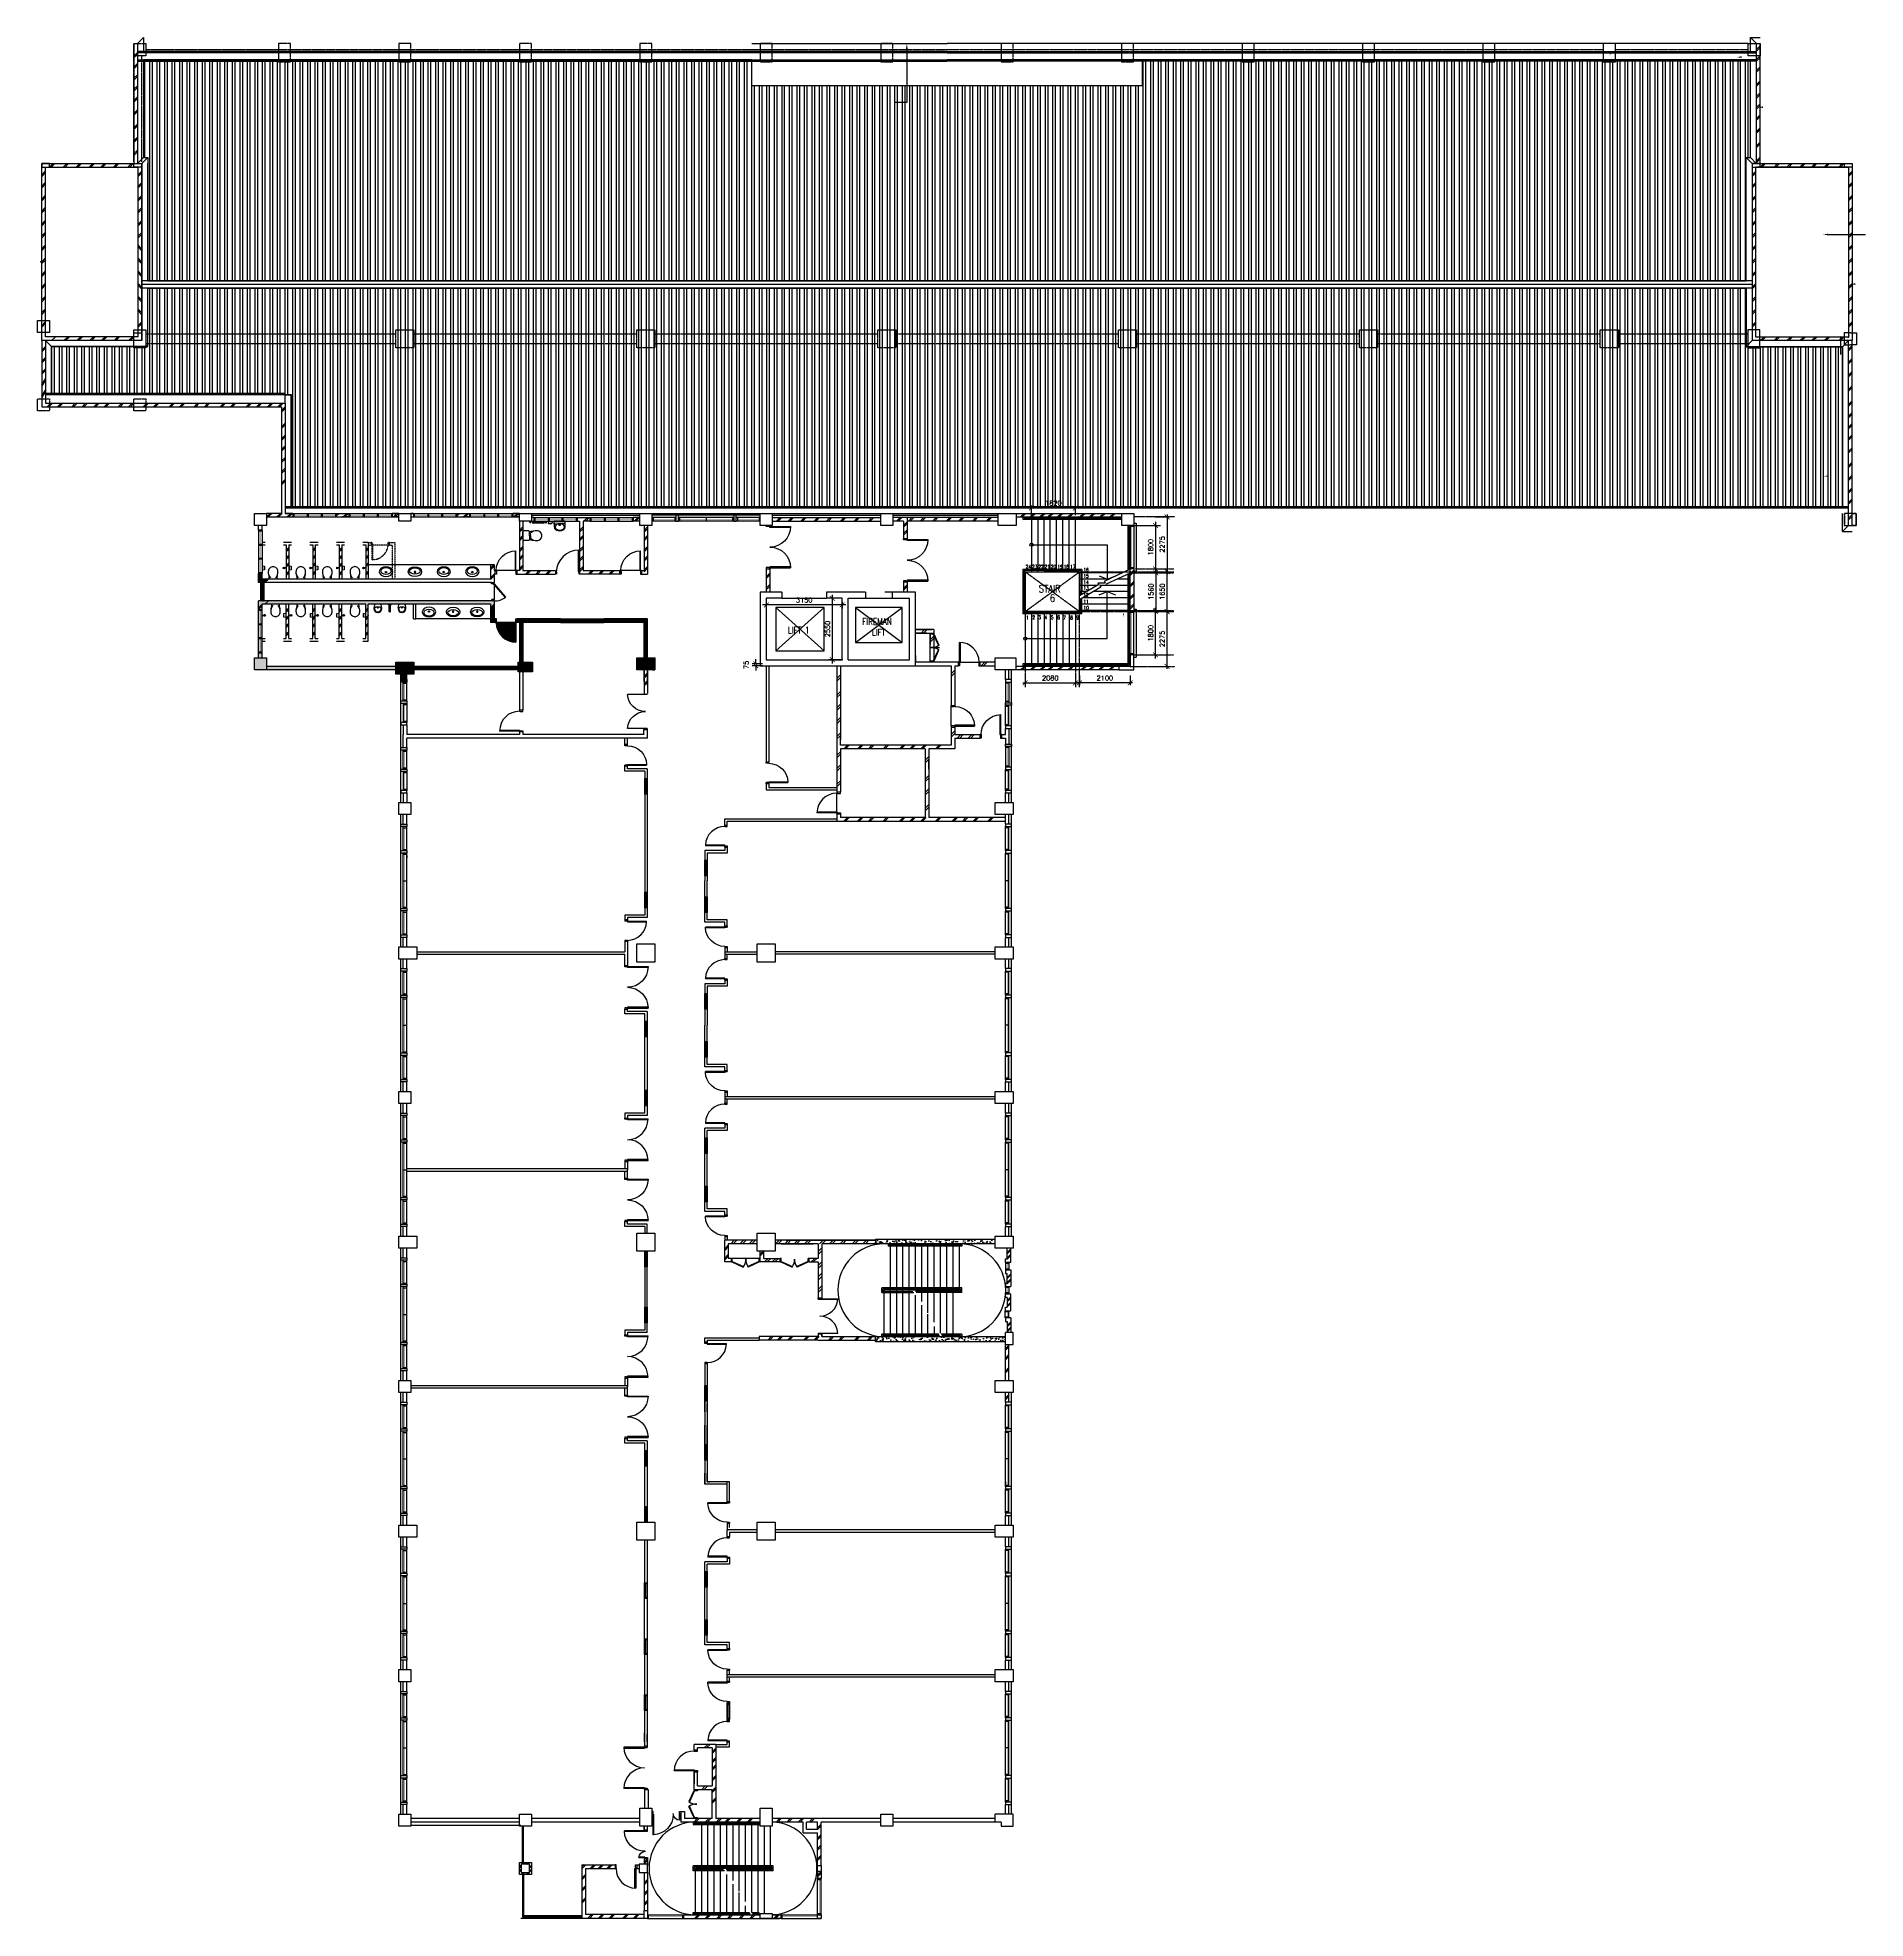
# Model space of a CAD drawing. Extents: x 2549299 to 2625178, y -842499 to -764424.
import ezdxf

# ---------------------------------------------------------------- set-up
doc = ezdxf.new("R2010")
doc.units = 0
doc.header["$LTSCALE"] = 10
doc.header["$MEASUREMENT"] = 0
for name, pattern in [('DASHEDX2', [1.5, 1, -0.5]), ('DIVIDE', [1.25, 0.5, -0.25, 0, -0.25, 0, -0.25]), ('HIDDEN', [0.375, 0.25, -0.125])]:
    doc.linetypes.add(name, pattern=pattern)
doc.layers.get('0').update_dxf_attribs({"linetype": 'CONTINUOUS'})
doc.layers.get('DEFPOINTS').update_dxf_attribs({"linetype": 'CONTINUOUS'})
for name, color, linetype in [('-FF', 240, 'CONTINUOUS'), ('-sprinkler h1', 240, 'CONTINUOUS'), ('BEAM', 1, 'HIDDEN'), ('COL', 3, 'CONTINUOUS'), ('demolish-work', 8, 'DASHEDX2'), ('DIM', 7, 'CONTINUOUS'), ('DOOR', 5, 'CONTINUOUS'), ('DR', 7, 'CONTINUOUS'), ('DTEXT', 7, 'CONTINUOUS'), ('FITT', 5, 'CONTINUOUS'), ('FLASH', 35, 'CONTINUOUS'), ('H', 1, 'CONTINUOUS'), ('hatch', 7, 'CONTINUOUS'), ('hatchb', 251, 'CONTINUOUS'), ('LINE', 7, 'CONTINUOUS'), ('partition', 7, 'CONTINUOUS'), ('PL', 5, 'CONTINUOUS'), ('rail', 1, 'CONTINUOUS'), ('ROOF', 7, 'CONTINUOUS'), ('RWDP', 145, 'CONTINUOUS'), ('SANI', 7, 'CONTINUOUS'), ('stair', 7, 'CONTINUOUS'), ('T50', 4, 'CONTINUOUS'), ('TIMBER SKIRT', 1, 'CONTINUOUS'), ('WALL', 2, 'CONTINUOUS'), ('WIN', 5, 'CONTINUOUS'), ('WP', 50, 'DIVIDE')]:
    doc.layers.add(name, color=color, linetype=linetype)
doc.styles.add('ROMANS', font='romans')
doc.styles.get("Standard").update_dxf_attribs({"font": 'ROMANS.SHX'})
doc.dimstyles.new('STANDARD$0', dxfattribs={"dimscale": 0, "dimtxt": 8, "dimasz": 6, "dimexe": 1, "dimexo": 1, "dimgap": 3, "dimtad": 1, "dimdec": 0, "dimlfac": -1, "dimrnd": 1, "dimzin": 0, "dimdsep": 46, "dimtxsty": 'Standard', "dimcen": 0, "dimclrd": 5, "dimclre": 250, "dimadec": 0, "dimazin": 0, "dimtfac": 1, "dimtdec": 4, "dimtofl": 0, "dimtmove": 0, "dimatfit": 3, "dimfxl": 1, "dimtolj": 1, "dimtzin": 0, "dimarcsym": 0})
pattern_1 = [(95, (519902.55, 1160.54), (275.776, 231.40354), [37.5, -412.5]), (40, (519902.55, 1160.54), (-314.996084, 216.884075), [30, -330]), (145.4514, (519925.53, 1179.82), (-39.219734, 448.28764), [31.870095, -350.571056]), (91.1842, (519831.84, 1231.25), (435.8465, 318.80688), [56.25, -618.75]), (141.6356, (519868.16, 1257.8), (-13.94951, 674.85584), [47.80514, -525.8565]), (36.1842, (519831.84, 1231.25), (-13.95003, 674.85583), [45, -495]), (66, (519884.87, 1248.92), (353.385786, 68.69124), [37.5, -412.5]), (11, (519884.87, 1248.92), (-170.354297, 342.40422), [30, -330]), (116.4514, (519914.32, 1254.65), (183.03181, 411.09531), [31.870095, -350.571056]), (82.5, (519902.55, 1160.54), (-113.396593, 121.994909), [0, -326, 0, -335, 0, -331.25]), (52.5, (519902.55, 1160.54), (-46.436471, 232.454725), [0, -191, 0, -318.5, 0, -126.25]), (12.5, (519823.7, 1081.69), (196.709084, 180.760381), [0, -125, 0, -390, 0, -517.5]), (2.5, (519788.35, 1046.34), (170.794992, 241.579903), [0, -162.5, 0, -259, 0, -367.5])]

# ---------------------------------------------------------------- blocks, each defined once
blk = doc.blocks.new('FG')
at = {"layer": 'LINE', "linetype": 'Continuous'}
for points in [[(0, 0), (50, 0), (50, 100), (0, 100)], [(600, 0), (650, 0), (650, 100), (600, 100)]]:
    blk.add_lwpolyline(points, close=True, dxfattribs=at)
at = {"layer": 'LINE', "color": 5, "linetype": 'Continuous'}
for points in [[(600, 100), (50, 100)], [(50, 0), (600, 0)]]:
    blk.add_lwpolyline(points, dxfattribs=at)
at = {"layer": 'LINE', "color": 1, "linetype": 'Continuous'}
blk.add_lwpolyline([(50, 50), (600, 50)], dxfattribs=at)
blk = doc.blocks.new('DR-1800-B')
at = {"layer": 'DR'}
for p, q in [((-50, 0), (0, 0)), ((0, 0), (0, -150)), ((-1800, 0), (-1800, -150)), ((-1750, 0), (-1800, 0)), ((-1800, -150), (-1760, -150)), ((-1760, -150), (-1760, -110)), ((-1760, -110), (-1750, -110)), ((-1760, -150), (-1760, -1010)), ((-1720, -150), (-1760, -150)), ((-1750, -110), (-1750, 0)), ((-1720, -1009), (-1720, -150)), ((-80, -1009), (-80, -150)), ((-80, -150), (-40, -150)), ((-50, -110), (-50, 0)), ((-40, -110), (-50, -110)), ((-40, -150), (-40, -110)), ((-40, -150), (-40, -1010)), ((0, -150), (-40, -150))]:
    blk.add_line(p, q, dxfattribs=at)
for centre, start, end in [((-1760, -150), 270, 0), ((-40, -150), 180.00007, 270)]:
    blk.add_arc(centre, 860, start, end, dxfattribs=at)
blk = doc.blocks.new('D1500-1')
at = {"layer": 'DR'}
for p, q in [((38, 77), (38, 821)), ((38, 821), (50, 820)), ((50, 0), (50, 820)), ((1462, 821), (1450, 820)), ((1450, 0), (1450, 820)), ((1462, 77), (1462, 821)), ((38, 115), (0, 115)), ((50, 0), (0, 0)), ((50, 77), (38, 77)), ((1450, 77), (1462, 77)), ((1462, 115), (1500, 115)), ((1450, 0), (1500, 0))]:
    blk.add_line(p, q, dxfattribs=at)
for centre, start, end in [((5, 77), 0.02384, 86.52892), ((1495, 77), 93.47108, 179.97616)]:
    blk.add_arc(centre, 745, start, end, dxfattribs=at)
blk = doc.blocks.new('DR-900-B')
at = {"layer": 'DR'}
for p, q in [((0, 900), (-150, 900)), ((-150, 900), (-150, 860)), ((-150, 860), (-110, 860)), ((-110, 860), (-110, 850)), ((-110, 850), (0, 850)), ((0, 850), (0, 900)), ((-150, 40), (-970, 40)), ((-969, 80), (-150, 80)), ((-150, 80), (-150, 40)), ((-150, 40), (-110, 40)), ((-150, 0), (-150, 40)), ((0, 0), (-150, 0)), ((-110, 50), (0, 50)), ((-110, 40), (-110, 50)), ((0, 50), (0, 0))]:
    blk.add_line(p, q, dxfattribs=at)
blk.add_arc((-150, 40), 820, 90, 180, dxfattribs=at)
blk = doc.blocks.new('D900')
at = {"layer": 'DOOR', "color": 7}
for p, q in [((50, 100), (50, 899)), ((80, 899), (50, 899)), ((80, 100), (80, 899)), ((0, 100), (0, 0)), ((0, 100), (50, 100)), ((0, 0), (50, 0)), ((50, 100), (50, 0)), ((50, 100), (80, 100)), ((850, 100), (850, 0)), ((850, 100), (900, 100)), ((850, 0), (900, 0)), ((900, 100), (900, 0))]:
    blk.add_line(p, q, dxfattribs=at)
blk.add_arc((50, 100), 800, 0, 87.8509, dxfattribs=at)
blk = doc.blocks.new('D1800-A')
at = {"layer": 'DR'}
for p, q in [((0, 0), (100, 0)), ((0, -50), (0, 0)), ((100, 0), (100, -40)), ((60, -50), (0, -50)), ((100, -40), (60, -40)), ((60, -40), (60, -50)), ((100, -40), (960, -40)), ((100, -80), (100, -40)), ((959, -80), (100, -80)), ((60, -1750), (0, -1750)), ((0, -1750), (0, -1800)), ((0, -1800), (100, -1800)), ((60, -1760), (60, -1750)), ((100, -1760), (60, -1760)), ((959, -1720), (100, -1720)), ((100, -1720), (100, -1760)), ((100, -1760), (960, -1760)), ((100, -1800), (100, -1760))]:
    blk.add_line(p, q, dxfattribs=at)
for centre, start, end in [((100, -40), 270.00007, 0), ((100, -1760), 0, 90)]:
    blk.add_arc(centre, 860, start, end, dxfattribs=at)
blk = doc.blocks.new('D1200')
at = {"layer": 'DR', "color": 7}
for p, q in [((37, 115), (37, 965)), ((62, 115), (62, 965)), ((0, 115), (37, 115)), ((37, 115), (37, 90)), ((62, 115), (37, 115)), ((37, 90), (50, 90)), ((50, 90), (50, 0)), ((1138, 115), (1138, 364)), ((1138, 115), (1163, 115)), ((1150, 90), (1150, 0)), ((1150, 90), (1163, 90)), ((1163, 115), (1163, 365)), ((1163, 115), (1163, 90)), ((1163, 115), (1200, 115))]:
    blk.add_line(p, q, dxfattribs=at)
blk.add_arc((1163, 90), 275, 90, 180, dxfattribs=at)
at = {"layer": 'WIN', "color": 7}
for p, q in [((62, 965), (37, 965)), ((62, 965), (62, 965)), ((50, 0), (0, 0)), ((1150, 0), (1200, 0))]:
    blk.add_line(p, q, dxfattribs=at)
blk.add_arc((50, 125), 840, 359.3227, 89.14705, dxfattribs=at)
blk = doc.blocks.new('_ARCHTICK')
at = {"color": 0, "linetype": 'ByBlock', "const_width": 0.15}
blk.add_lwpolyline([(-0.5, -0.5), (0.5, 0.5)], dxfattribs=at)
blk = doc.blocks.new('*D47')
at = {"layer": 'DEFPOINTS', "color": 0, "transparency": 16777216}
for p in [(3144929, -785956), (3147029, -785956), (3144929, -786364)]:
    blk.add_point(p, dxfattribs=at)
at = {"layer": 'DIM', "color": 7, "lineweight": -2, "transparency": 16777216}
for p, q in [((3144929, -786056), (3144929, -786464)), ((3147029, -786056), (3147029, -786464)), ((3147129, -786364), (3144829, -786364))]:
    blk.add_line(p, q, dxfattribs=at)
at = {"layer": 'DIM', "color": 7, "lineweight": -2, "transparency": 16777216, "xscale": 200, "yscale": 200, "zscale": 200, "rotation": 180}
blk.add_blockref('_ARCHTICK', (3144929, -786364), dxfattribs=at)
at = {"layer": 'DIM', "color": 7, "lineweight": -2, "transparency": 16777216, "xscale": 200, "yscale": 200, "zscale": 200}
blk.add_blockref('_ARCHTICK', (3147029, -786364), dxfattribs=at)
at = {"layer": 'DIM', "color": 7, "transparency": 16777216, "insert": (3145979, -786164), "char_height": 200, "attachment_point": 5, "style": 'ROMANS'}
blk.add_mtext('\\A1;2100', dxfattribs=at)
blk = doc.blocks.new('*D48')
at = {"layer": 'DEFPOINTS', "color": 0, "transparency": 16777216}
for p in [(3147970, -779477), (3147970, -781752), (3148561, -781752)]:
    blk.add_point(p, dxfattribs=at)
at = {"layer": 'DIM', "color": 7, "lineweight": -2, "transparency": 16777216}
for p, q in [((3148070, -779477), (3148661, -779477)), ((3148561, -779377), (3148561, -781852)), ((3148070, -781752), (3148661, -781752))]:
    blk.add_line(p, q, dxfattribs=at)
at = {"layer": 'DIM', "color": 7, "lineweight": -2, "transparency": 16777216, "xscale": 200, "yscale": 200, "zscale": 200}
for p, rotation in [((3148561, -779477), 90), ((3148561, -781752), 270)]:
    blk.add_blockref('_ARCHTICK', p, dxfattribs=dict(at, rotation=rotation))
at = {"layer": 'DIM', "color": 7, "transparency": 16777216, "insert": (3148361, -780614), "char_height": 200, "attachment_point": 5, "rotation": 90, "style": 'ROMANS'}
blk.add_mtext('\\A1;2275', dxfattribs=at)
blk = doc.blocks.new('*D49')
at = {"layer": 'DEFPOINTS', "color": 0, "transparency": 16777216}
for p in [(3147970, -783402), (3148561, -783402), (3147970, -785677)]:
    blk.add_point(p, dxfattribs=at)
at = {"layer": 'DIM', "color": 7, "lineweight": -2, "transparency": 16777216}
for p, q in [((3148070, -783402), (3148661, -783402)), ((3148561, -785777), (3148561, -783302)), ((3148070, -785677), (3148661, -785677))]:
    blk.add_line(p, q, dxfattribs=at)
at = {"layer": 'DIM', "color": 7, "lineweight": -2, "transparency": 16777216, "xscale": 200, "yscale": 200, "zscale": 200}
for p, rotation in [((3148561, -783402), 90), ((3148561, -785677), 270)]:
    blk.add_blockref('_ARCHTICK', p, dxfattribs=dict(at, rotation=rotation))
at = {"layer": 'DIM', "color": 7, "transparency": 16777216, "insert": (3148361, -784539), "char_height": 200, "attachment_point": 5, "rotation": 90, "style": 'ROMANS'}
blk.add_mtext('\\A1;2275', dxfattribs=at)
blk = doc.blocks.new('*D50')
at = {"layer": 'DEFPOINTS', "color": 0, "transparency": 16777216}
for p in [(3147970, -781752), (3148561, -781752), (3147970, -783402)]:
    blk.add_point(p, dxfattribs=at)
at = {"layer": 'DIM', "color": 7, "lineweight": -2, "transparency": 16777216}
for p, q in [((3148070, -781752), (3148661, -781752)), ((3148561, -783502), (3148561, -781652)), ((3148070, -783402), (3148661, -783402))]:
    blk.add_line(p, q, dxfattribs=at)
at = {"layer": 'DIM', "color": 7, "lineweight": -2, "transparency": 16777216, "xscale": 200, "yscale": 200, "zscale": 200}
for p, rotation in [((3148561, -781752), 90), ((3148561, -783402), 270)]:
    blk.add_blockref('_ARCHTICK', p, dxfattribs=dict(at, rotation=rotation))
at = {"layer": 'DIM', "color": 7, "transparency": 16777216, "insert": (3148361, -782577), "char_height": 200, "attachment_point": 5, "rotation": 90, "style": 'ROMANS'}
blk.add_mtext('\\A1;1650', dxfattribs=at)
blk = doc.blocks.new('*D51')
at = {"color": 7, "lineweight": -2, "transparency": 16777216}
for p, q in [((3147671, -781797), (3148196, -781797)), ((3148096, -781697), (3148096, -783457)), ((3147671, -783357), (3148196, -783357))]:
    blk.add_line(p, q, dxfattribs=at)
at = {"layer": 'DEFPOINTS', "color": 0, "transparency": 16777216}
for p in [(3147571, -781797), (3147571, -783357), (3148096, -783357)]:
    blk.add_point(p, dxfattribs=at)
at = {"color": 7, "lineweight": -2, "transparency": 16777216, "xscale": 200, "yscale": 200, "zscale": 200}
for p, rotation in [((3148096, -781797), 90), ((3148096, -783357), 270)]:
    blk.add_blockref('_ARCHTICK', p, dxfattribs=dict(at, rotation=rotation))
at = {"color": 7, "transparency": 16777216, "insert": (3147896, -782577), "char_height": 200, "attachment_point": 5, "rotation": 90, "style": 'ROMANS'}
blk.add_mtext('\\A1;1560', dxfattribs=at)
blk = doc.blocks.new('*D52')
at = {"layer": 'DEFPOINTS', "color": 0, "transparency": 16777216}
for p in [(3142674, -786029), (3144754, -785962), (3144754, -786364)]:
    blk.add_point(p, dxfattribs=at)
at = {"layer": 'DIM', "color": 7, "lineweight": -2, "transparency": 16777216}
for p, q in [((3142674, -786129), (3142674, -786464)), ((3144754, -786062), (3144754, -786464)), ((3142574, -786364), (3144854, -786364))]:
    blk.add_line(p, q, dxfattribs=at)
at = {"layer": 'DIM', "color": 7, "lineweight": -2, "transparency": 16777216, "xscale": 200, "yscale": 200, "zscale": 200, "rotation": 180}
blk.add_blockref('_ARCHTICK', (3142674, -786364), dxfattribs=at)
at = {"layer": 'DIM', "color": 7, "lineweight": -2, "transparency": 16777216, "xscale": 200, "yscale": 200, "zscale": 200}
blk.add_blockref('_ARCHTICK', (3144754, -786364), dxfattribs=at)
at = {"layer": 'DIM', "color": 7, "transparency": 16777216, "insert": (3143714, -786164), "char_height": 200, "attachment_point": 5, "style": 'ROMANS'}
blk.add_mtext('\\A1;2080', dxfattribs=at)
blk = doc.blocks.new('*D53')
at = {"layer": 'DEFPOINTS', "color": 0, "transparency": 16777216}
for p in [(3144754, -779101), (3142934, -779501), (3144754, -779501)]:
    blk.add_point(p, dxfattribs=at)
at = {"layer": 'DIM', "color": 7, "lineweight": -2, "transparency": 16777216}
for p, q in [((3142834, -779101), (3144854, -779101)), ((3142934, -779401), (3142934, -779001)), ((3144754, -779401), (3144754, -779001))]:
    blk.add_line(p, q, dxfattribs=at)
at = {"layer": 'DIM', "color": 7, "lineweight": -2, "transparency": 16777216, "xscale": 200, "yscale": 200, "zscale": 200, "rotation": 180}
blk.add_blockref('_ARCHTICK', (3142934, -779101), dxfattribs=at)
at = {"layer": 'DIM', "color": 7, "lineweight": -2, "transparency": 16777216, "xscale": 200, "yscale": 200, "zscale": 200}
blk.add_blockref('_ARCHTICK', (3144754, -779101), dxfattribs=at)
at = {"layer": 'DIM', "color": 7, "transparency": 16777216, "insert": (3143844, -778901), "char_height": 200, "attachment_point": 5, "style": 'ROMANS'}
blk.add_mtext('\\A1;1820', dxfattribs=at)
blk = doc.blocks.new('*D54')
at = {"layer": 'DEFPOINTS', "color": 0, "linetype": 'Continuous', "transparency": 16777216}
for p in [(3147545, -779827), (3147545, -781627), (3148079, -781627)]:
    blk.add_point(p, dxfattribs=at)
at = {"layer": 'hatch', "color": 7, "linetype": 'Continuous', "lineweight": -2, "transparency": 16777216}
for p, q in [((3147695, -779827), (3148229, -779827)), ((3148079, -779677), (3148079, -781777)), ((3147695, -781627), (3148229, -781627))]:
    blk.add_line(p, q, dxfattribs=at)
at = {"layer": 'hatch', "color": 7, "linetype": 'Continuous', "lineweight": -2, "transparency": 16777216, "xscale": 200, "yscale": 200, "zscale": 200}
for p, rotation in [((3148079, -779827), 90), ((3148079, -781627), 270)]:
    blk.add_blockref('_ARCHTICK', p, dxfattribs=dict(at, rotation=rotation))
at = {"layer": 'hatch', "color": 7, "linetype": 'Continuous', "transparency": 16777216, "insert": (3147879, -780727), "char_height": 200, "attachment_point": 5, "rotation": 90, "style": 'ROMANS'}
blk.add_mtext('\\A1;1800', dxfattribs=at)
blk = doc.blocks.new('*D55')
at = {"layer": 'DEFPOINTS', "color": 0, "linetype": 'Continuous', "transparency": 16777216}
for p in [(3147545, -783402), (3148079, -783402), (3147545, -785202)]:
    blk.add_point(p, dxfattribs=at)
at = {"layer": 'hatch', "color": 7, "linetype": 'Continuous', "lineweight": -2, "transparency": 16777216}
for p, q in [((3147695, -783402), (3148229, -783402)), ((3148079, -785352), (3148079, -783252)), ((3147695, -785202), (3148229, -785202))]:
    blk.add_line(p, q, dxfattribs=at)
at = {"layer": 'hatch', "color": 7, "linetype": 'Continuous', "lineweight": -2, "transparency": 16777216, "xscale": 200, "yscale": 200, "zscale": 200}
for p, rotation in [((3148079, -783402), 90), ((3148079, -785202), 270)]:
    blk.add_blockref('_ARCHTICK', p, dxfattribs=dict(at, rotation=rotation))
at = {"layer": 'hatch', "color": 7, "linetype": 'Continuous', "transparency": 16777216, "insert": (3147879, -784302), "char_height": 200, "attachment_point": 5, "rotation": 90, "style": 'ROMANS'}
blk.add_mtext('\\A1;1800', dxfattribs=at)
blk = doc.blocks.new('ELLIPSE')
blk.add_circle((0.5, 0.5), 0.5)
blk = doc.blocks.new('BASIN-01')
blk.add_circle((0, 0), 30.3)
for p, xscale, yscale, zscale in [((279, -221), -559.6811780125836, 404.3346891934725, 559.6811780125837), ((220, -179), -444.6356025322193, 259.9294430529471, 444.6356025322195)]:
    blk.add_blockref('ELLIPSE', p, dxfattribs=dict(xscale=xscale, yscale=yscale, zscale=zscale))
blk = doc.blocks.new('WC-CAP-P')
for p, q in [((-84, 0), (-254, 0)), ((-85, 0), (85, 0)), ((-284, -240), (-284, -30)), ((-274, -318), (-274, -318)), ((-84, -270), (-254, -270)), ((-84, -318), (-190, -318)), ((-85, -270), (85, -270)), ((-85, -318), (21, -318)), ((105, -318), (105, -318)), ((115, -240), (115, -30))]:
    blk.add_line(p, q)
for centre, radius, start, end in [((10, -540), 297, 131.76878, 188.34412), ((-254, -30), 30, 90, 180), ((-254, -240), 30, 180, 270), ((23685, -4344), 24274, 170.33681, 170.89893), ((-86, -585), 197, 179.51694, 271.02679), ((-83, -585), 197, 268.97321, 0.48306), ((-179, -540), 297, 351.65588, 48.23122), ((-23854, -4344), 24274, 9.10107, 9.66319), ((85, -30), 30, 0, 90), ((85, -240), 30, 270, 0)]:
    blk.add_arc(centre, radius, start, end)
blk = doc.blocks.new('P', base_point=(9.17, 7.42))
for radius in [0.0407, 0.0315]:
    blk.add_circle((9.17, 7.42), radius)
blk = doc.blocks.new('BASIN-2')
for p, q in [((310, 0), (-310, 0)), ((-295, -314), (-310, 0)), ((-273, -104), (0, -114)), ((273, -104), (0, -114)), ((295, -314), (310, 0))]:
    blk.add_line(p, q)
for centre, radius, start, end in [((-163, -315), 132, 179.49571, 205.01035), ((-102, -268), 208, 209.5959, 236.4372), ((-23, -400), 294, 122.15738, 135.58726), ((-7, -98), 402, 238.60271, 271.03629), ((-176, -156), 5.79, 327.23155, 125.54576), ((7, -98), 402, 268.96371, 301.39729), ((176, -156), 5.79, 54.45424, 212.76845), ((23, -400), 294, 44.41274, 57.84262), ((102, -268), 208, 303.5628, 330.4041), ((163, -315), 132, 334.98965, 0.50429)]:
    blk.add_arc(centre, radius, start, end)
for name, p, xscale, yscale, zscale in [('ELLIPSE', (261, -473), -521.326566894229, 358.7639225105095, 521.3265668942295), ('P', (0, -180), 1000, 1000, 1000)]:
    blk.add_blockref(name, p, dxfattribs=dict(xscale=xscale, yscale=yscale, zscale=zscale))
blk = doc.blocks.new('UR1')
for p, q in [((104, 0), (-104, 0)), ((-160, -175), (-160, -190)), ((-151, -138), (-129, -20)), ((-151, -138), (-85, -125)), ((-135, -175), (-135, -190)), ((85, -125), (-85, -125)), ((-10, -315), (10, -315)), ((-10, -340), (10, -340)), ((151, -138), (85, -125)), ((129, -20), (151, -138)), ((135, -190), (135, -175)), ((160, -190), (160, -175))]:
    blk.add_line(p, q)
for centre, radius, start, end in [((-104, -25), 25, 90, 169.56252), ((104, -25), 25, 10.43748, 90), ((-85, -175), 75, 150.86439, 180), ((-10, -190), 150, 180, 270), ((-85, -175), 50, 90, 180), ((-10, -190), 125, 180, 270), ((0, -125), 26.1, 180, 0), ((10, -190), 125, 270, 0), ((10, -190), 150, 270, 0), ((85, -175), 50, 0, 90), ((85, -175), 75, 0, 29.13561)]:
    blk.add_arc(centre, radius, start, end)
blk = doc.blocks.new('*D174')
at = {"layer": 'DEFPOINTS', "color": 0, "linetype": 'Continuous', "transparency": 16777216}
for p in [(1494782, -790499), (1495217, -790424), (1495217, -790499)]:
    blk.add_point(p, dxfattribs=at)
at = {"layer": 'FITT', "color": 7, "linetype": 'Continuous', "lineweight": -2, "transparency": 16777216}
for p, q in [((1495067, -790424), (1494632, -790424)), ((1495067, -790499), (1494632, -790499)), ((1494782, -790424), (1494782, -790224)), ((1494782, -790499), (1494782, -790699))]:
    blk.add_line(p, q, dxfattribs=at)
at = {"layer": 'FITT', "color": 7, "linetype": 'Continuous', "lineweight": -2, "transparency": 16777216, "xscale": 200, "yscale": 200, "zscale": 200}
for p, rotation in [((1494782, -790424), 270), ((1494782, -790499), 90)]:
    blk.add_blockref('_ARCHTICK', p, dxfattribs=dict(at, rotation=rotation))
at = {"layer": 'FITT', "color": 7, "linetype": 'Continuous', "transparency": 16777216, "insert": (1494382, -790462), "char_height": 200, "attachment_point": 5, "rotation": 90, "style": 'ROMANS'}
blk.add_mtext('\\A1;75', dxfattribs=at)
blk = doc.blocks.new('*D172')
at = {"layer": 'DEFPOINTS', "color": 0, "linetype": 'Continuous', "transparency": 16777216}
for p in [(1497962, -787699), (1498192, -787699), (1498542, -790250)]:
    blk.add_point(p, dxfattribs=at)
at = {"layer": 'FITT', "color": 7, "linetype": 'Continuous', "lineweight": -2, "transparency": 16777216}
for p, q in [((1498042, -787699), (1497812, -787699)), ((1497962, -790400), (1497962, -787549)), ((1498392, -790250), (1497812, -790250))]:
    blk.add_line(p, q, dxfattribs=at)
at = {"layer": 'FITT', "color": 7, "linetype": 'Continuous', "lineweight": -2, "transparency": 16777216, "xscale": 200, "yscale": 200, "zscale": 200}
for p, rotation in [((1497962, -787699), 90), ((1497962, -790250), 270)]:
    blk.add_blockref('_ARCHTICK', p, dxfattribs=dict(at, rotation=rotation))
at = {"layer": 'FITT', "color": 7, "linetype": 'Continuous', "transparency": 16777216, "insert": (1497762, -788974), "char_height": 200, "attachment_point": 5, "rotation": 90, "style": 'ROMANS'}
blk.add_mtext('\\A1;2550', dxfattribs=at)
blk = doc.blocks.new('*D173')
at = {"layer": 'DEFPOINTS', "color": 0, "linetype": 'Continuous', "transparency": 16777216}
for p in [(1495217, -787700), (1498367, -787700), (1495217, -787976)]:
    blk.add_point(p, dxfattribs=at)
at = {"layer": 'FITT', "color": 7, "linetype": 'Continuous', "lineweight": -2, "transparency": 16777216}
for p, q in [((1498517, -787976), (1495067, -787976)), ((1495217, -787850), (1495217, -788126)), ((1498367, -787850), (1498367, -788126))]:
    blk.add_line(p, q, dxfattribs=at)
at = {"layer": 'FITT', "color": 7, "linetype": 'Continuous', "lineweight": -2, "transparency": 16777216, "xscale": 200, "yscale": 200, "zscale": 200, "rotation": 180}
blk.add_blockref('_ARCHTICK', (1495217, -787976), dxfattribs=at)
at = {"layer": 'FITT', "color": 7, "linetype": 'Continuous', "lineweight": -2, "transparency": 16777216, "xscale": 200, "yscale": 200, "zscale": 200}
blk.add_blockref('_ARCHTICK', (1498367, -787976), dxfattribs=at)
at = {"layer": 'FITT', "color": 7, "linetype": 'Continuous', "transparency": 16777216, "insert": (1496792, -787776), "char_height": 200, "attachment_point": 5, "style": 'ROMANS'}
blk.add_mtext('\\A1;3150', dxfattribs=at)
blk = doc.blocks.new('AMSTR3-ITA')
for p, q in [((-849.6, -1049.6), (-849.6, -2480)), ((-849.6, -4950), (-849.6, -3000))]:
    blk.add_line(p, q)
at = {"layer": 'COL'}
for points in [[(-5375, 250), (-4625, 250), (-4625, -250), (-5375, -250)], [(-250, 250), (250, 250), (250, -250), (-250, -250)], [(-5500, -5750), (-4650, -5750), (-4650, -6250), (-5500, -6250)]]:
    blk.add_lwpolyline(points, close=True, dxfattribs=at)
blk.add_lwpolyline([(100, -5625), (100, -6100), (-375, -6100), (-375, -6250), (250, -6250), (250, -5625), (100, -5625)], dxfattribs=at)
at = {"layer": 'H'}
for p, q in [((-4296.5, 250), (-4446.5, 100)), ((-4225.8, 250), (-4375.8, 100)), ((-3898.5, 250), (-4048.5, 100)), ((-3827.8, 250), (-3977.8, 100)), ((-3497.7, 250), (-3647.7, 100)), ((-3426.9, 250), (-3576.9, 100)), ((-3162.5, 250), (-3312.5, 100)), ((-3091.8, 250), (-3241.8, 100)), ((-2761.7, 250), (-2911.7, 100)), ((-2690.9, 250), (-2840.9, 100)), ((-2330.7, 250), (-2480.7, 100)), ((-2259.9, 250), (-2409.9, 100)), ((-1841.5, 250), (-1991.5, 100)), ((-1770.8, 250), (-1920.8, 100)), ((-1440.7, 250), (-1590.7, 100)), ((-1369.9, 250), (-1519.9, 100)), ((-1009.7, 250), (-1159.7, 100)), ((-938.9, 250), (-1088.9, 100)), ((-595.7, 250), (-745.7, 100)), ((-524.9, 250), (-674.9, 100)), ((250, -2104.3), (100, -2254.3)), ((250, -2175), (100, -2325)), ((250, -2573.3), (100, -2723.3)), ((250, -2644), (100, -2794)), ((250, -3088.3), (100, -3238.3)), ((250, -3159), (100, -3309)), ((250, -3499.3), (100, -3649.3)), ((250, -3570.1), (100, -3720.1)), ((-4296.5, -6100), (-4446.5, -6250)), ((-4225.8, -6100), (-4375.8, -6250)), ((-3898.5, -6100), (-4048.5, -6250)), ((-3827.8, -6100), (-3977.8, -6250)), ((-3497.7, -6100), (-3647.7, -6250)), ((-3426.9, -6100), (-3576.9, -6250)), ((-3162.5, -6100), (-3312.5, -6250)), ((-3091.8, -6100), (-3241.8, -6250)), ((-2761.7, -6100), (-2911.7, -6250)), ((-2690.9, -6100), (-2840.9, -6250)), ((-2330.7, -6100), (-2480.7, -6250)), ((-2259.9, -6100), (-2409.9, -6250)), ((-1798.1, -6100), (-1948.1, -6250)), ((-1727.3, -6100), (-1877.3, -6250)), ((-1462.9, -6100), (-1612.9, -6250)), ((-1392.2, -6100), (-1542.2, -6250)), ((-1062.1, -6100), (-1212.1, -6250)), ((-991.3, -6100), (-1141.3, -6250)), ((-631.1, -6100), (-781.1, -6250)), ((-560.3, -6100), (-710.3, -6250))]:
    blk.add_line(p, q, dxfattribs=at)
at = {"layer": 'rail', "color": 203}
for p, q in [((-4355, 100), (-4355, 0)), ((-4305, 100), (-4305, 50)), ((-250, 50), (-4305, 50)), ((-1400, 50), (-1400, 100)), ((-1350, 50), (-1350, 100)), ((-775, 50), (-775, 100)), ((-725, 50), (-725, 100)), ((-250, 0), (-4355, 0)), ((0, -250), (0, -2122.5)), ((50, -250), (50, -2094.3)), ((-1900, -2075), (-4355, -2075)), ((-4355, -2075), (-4355, -3925)), ((-1950, -2125), (-4305, -2125)), ((-4305, -2125), (-4305, -3875)), ((-1950, -2125), (-1950, -3000)), ((-1900, -2075), (-1900, -3000)), ((0, -2283.7), (0, -6000)), ((50, -2255.6), (50, -6050)), ((-1950, -3140.1), (-1950, -3000)), ((-1900, -3111.2), (-1900, -3000)), ((-1950, -3875), (-4305, -3875)), ((-1950, -3875), (-1950, -3309.9)), ((-1900, -3925), (-1900, -3280.6)), ((-1900, -3925), (-4355, -3925)), ((0, -6000), (-4355, -6000)), ((-4355, -6000), (-4355, -6100)), ((50, -6050), (-4305, -6050)), ((-4305, -6050), (-4305, -6100)), ((-1400, -6050), (-1400, -6100)), ((-1350, -6050), (-1350, -6100)), ((-775, -6050), (-775, -6100)), ((-725, -6050), (-725, -6100))]:
    blk.add_line(p, q, dxfattribs=at)
at = {"layer": 'stair'}
for p, q in [((-3995, 100), (-3995, 50)), ((-3735, 100), (-3735, 50)), ((-3475, 50), (-3475, 100)), ((-3475, -2075), (-3475, 0)), ((-3215, 50), (-3215, 100)), ((-3215, -2075), (-3215, 0)), ((-2955, 50), (-2955, 100)), ((-2955, -2075), (-2955, 0)), ((-2695, 50), (-2695, 100)), ((-2695, -2075), (-2695, 0)), ((-2435, 50), (-2435, 100)), ((-2175, 50), (-2175, 100)), ((-3995, 0), (-3995, -2075)), ((-3735, 0), (-3735, -2075)), ((-2435, -2075), (-2435, 0)), ((-2175, -2075), (-2175, 0)), ((-3995, -1049.6), (-849.6, -1049.6)), ((-4255, -2175), (-2000, -2175)), ((-4255, -2175), (-4255, -3875)), ((-3995, -2125), (-3995, -2175)), ((-3735, -2125), (-3735, -2175)), ((-2000, -2175), (-3475, -2175)), ((-3215, -2175), (-3215, -2125)), ((-2955, -2175), (-2955, -2125)), ((-2695, -2175), (-2695, -2125)), ((-2435, -2175), (-2435, -2125)), ((-2175, -2175), (-2175, -2125)), ((-1950, -2220), (-2001.1, -2220)), ((-2000, -3825), (-2000, -2175)), ((-226.4, -2220), (-1900, -2220)), ((-1950, -2480), (-2001.1, -2480)), ((-1950, -2740), (-2001.1, -2740)), ((-1950, -3000), (-2001.1, -3000)), ((-810.7, -2480), (-1900, -2480)), ((-1257.5, -2740), (-1900, -2740)), ((-1707.5, -3000), (-1900, -3000)), ((-1707.5, -3000), (-1900, -3000)), ((0, -3000), (-1421.9, -3000)), ((0, -2740), (-860.3, -2740)), ((0, -2480), (-445.5, -2480)), ((98.9, -2480), (50, -2480)), ((98.9, -2740), (50, -2740)), ((98.9, -3000), (50, -3000)), ((-2175, -3825), (-4255, -3825)), ((-3995, -3825), (-3995, -3875)), ((-3735, -3825), (-3735, -3875)), ((-2000, -3825), (-3735, -3825)), ((-3475, -3825), (-3475, -3875)), ((-3215, -3825), (-3215, -3875)), ((-2955, -3825), (-2955, -3875)), ((-2695, -3825), (-2695, -3875)), ((-2435, -3825), (-2435, -3875)), ((-2175, -3825), (-2175, -3875)), ((-1950, -3520), (-2001.1, -3520)), ((-1950, -3780), (-2001.1, -3780)), ((0, -3520), (-1900, -3520)), ((98.9, -3780), (-1900, -3780)), ((0, -3260), (-1864.9, -3260)), ((98.9, -3260), (50, -3260)), ((98.9, -3520), (50, -3520)), ((-4255, -3925), (-4255, -6000)), ((-3995, -3925), (-3995, -6000)), ((-3735, -3925), (-3735, -6000)), ((-3475, -3925), (-3475, -6000)), ((-3215, -3925), (-3215, -6000)), ((-2955, -3925), (-2955, -6000)), ((-2695, -3925), (-2695, -6000)), ((-2435, -3925), (-2435, -6000)), ((-2175, -3925), (-2175, -6000)), ((-4255, -4950), (-849.6, -4950)), ((-4255, -6050), (-4255, -6100)), ((-3995, -6050), (-3995, -6100)), ((-3735, -6050), (-3735, -6100)), ((-3475, -6050), (-3475, -6100)), ((-3215, -6050), (-3215, -6100)), ((-2955, -6050), (-2955, -6100)), ((-2695, -6050), (-2695, -6100)), ((-2435, -6050), (-2435, -6100)), ((-2175, -6050), (-2175, -6100))]:
    blk.add_line(p, q, dxfattribs=at)
at = {"layer": 'stair', "color": 5, "linetype": 'HIDDEN'}
for p, q in [((1959.4, 105), (250, 105)), ((-4255, -3825), (-2000, -2175)), ((-4255, -2175), (-2000, -3825)), ((-1998.9, -2175), (1917.4, -2175)), ((304.3, -2050), (1917.4, -2050)), ((-2000, -6969.8), (-2000, -3650)), ((-1998.9, -3825), (1917.4, -3825)), ((-4255, -5925), (-4255, -6969.8)), ((-2173.9, -5925), (-2173.9, -6969.8)), ((100, -6100), (1959.5, -6100)), ((250, -5625), (1917.4, -5625))]:
    blk.add_line(p, q, dxfattribs=at)
at = {"layer": 'stair', "color": 6, "linetype": 'Continuous'}
for p, q in [((250, -150), (350, -150)), ((350, -150), (350, -2150)), ((250, -2150), (350, -2150)), ((250, -3725), (350, -3725)), ((350, -3725), (350, -5725)), ((250, -5725), (350, -5725))]:
    blk.add_line(p, q, dxfattribs=at)
at = {"layer": 'stair', "color": 251, "linetype": 'HIDDEN'}
for p, q in [((250, -250), (1358.1, -250)), ((100, -2220), (1917.4, -2220)), ((100, -3780), (1917.4, -3780))]:
    blk.add_line(p, q, dxfattribs=at)
at = {"layer": 'stair', "linetype": 'HIDDEN'}
blk.add_line((-2735, -3825), (-3295, -3825), dxfattribs=at)
at = {"layer": 'stair'}
for points in [[(100, -2066.2), (-977.6, -2573.9), (-935, -2645.3), (-1237.8, -2645.3), (-1200.8, -2707.3), (-2000, -3169)], [(100, -2227.5), (-892.1, -2686.7), (-855.1, -2748.7), (-1158, -2748.7)], [(-1158, -2748.7), (-1115.3, -2820.1), (-2000, -3339.3)]]:
    blk.add_lwpolyline(points, dxfattribs=at)
at = {"layer": 'stair', "color": 4, "linetype": 'Continuous'}
for points in [[(-1186.6, -2345.2), (-849.6, -2480), (-512.5, -2345.2)], [(-1186.6, -3134.8), (-849.6, -3000), (-512.5, -3134.8)]]:
    blk.add_lwpolyline(points, dxfattribs=at)
at = {"layer": 'stair', "color": 2, "linetype": 'Continuous'}
for centre in [(-3995, -1049.6), (-4255, -4950)]:
    blk.add_circle(centre, 62.5, dxfattribs=at)
at = {"layer": 'WALL'}
for p, q in [((-4625, 250), (-250, 250)), ((-4625, 100), (-250, 100)), ((250, -2050), (100, -2050)), ((100, -3825), (100, -2050)), ((250, -2050), (250, -3825)), ((250, -3825), (100, -3825)), ((-375, -6100), (-4650, -6100)), ((-375, -6250), (-4650, -6250))]:
    blk.add_line(p, q, dxfattribs=at)
at = {"layer": 'WIN'}
for p, q in [((100, -250), (100, -2050)), ((250, -288), (100, -288)), ((250, -250), (250, -2050)), ((250, -2012), (100, -2012)), ((100, -5625), (100, -3825)), ((250, -3863), (100, -3863)), ((250, -5625), (250, -3825)), ((250, -5578.1), (100, -5578.1))]:
    blk.add_line(p, q, dxfattribs=at)
at = {"layer": 'WIN', "const_width": 10, "flags": 128}
for points in [[(175, -288), (175, -2012)], [(175, -5578.1), (175, -3863)]]:
    blk.add_lwpolyline(points, dxfattribs=at)
at = {"layer": 'stair', "color": 7, "linetype": 'Continuous', "style": 'ROMANS', "width": 0.7}
for s, p in [('24', (-4231.7, -2039.9)), ('23', (-3971.7, -2039.9)), ('22', (-3711.7, -2039.9)), ('21', (-3451.7, -2039.9)), ('20', (-3191.7, -2039.9)), ('19', (-2915.7, -2039.9)), ('18', (-2654.7, -2039.9)), ('17', (-2388.7, -2039.9)), ('16', (-1842, -2163.2)), ('15', (-1842, -2423.2)), ('14', (-1842, -2683.2)), ('13', (-1842, -2925.2)), ('12', (-1840.9, -3214.9)), ('11', (-1835.6, -3484.9)), ('10', (-1835.6, -3749.9)), ('1', (-4219.6, -4150)), ('2', (-3962, -4139.5)), ('3', (-3712.5, -4139.5)), ('4', (-3458.9, -4144.7)), ('5', (-3192.5, -4144.7)), ('6', (-2926.1, -4144.7)), ('7', (-2672.5, -4150)), ('8', (-2388.3, -4150)), ('9', (-2128.3, -4150))]:
    blk.add_text(s, height=150, dxfattribs=at).set_placement(p)
at = {"layer": 'T50', "color": 2, "style": 'ROMANS', "width": 0.85}
for s, p in [('STAIR', (-3690.4, -3028.3)), ('6', (-3235.9, -3419.5))]:
    blk.add_text(s, height=300, dxfattribs=at).set_placement(p)
dim = blk.add_aligned_dim(p1=(642.1, -2220), p2=(642.1, -3780), distance=525.3, dimstyle='STANDARD$0', override={"dimscale": 100, "dimtxt": 2, "dimasz": 2, "dimgap": 1, "dimtxsty": 'ROMANS', "dimblk": 'ARCHTICK', "dimdle": 1, "dimclrd": 7, "dimclre": 7, "dimclrt": 7, "dimtdec": 0, "dimtmove": 2})
dim.commit()
dim.dimension.update_dxf_attribs({"geometry": '*D51', "text_midpoint": (967.4, -3000), "insert": (-3146929, 779576.6)})
at = {"layer": 'DIM'}
for base, p1, p2, picture, middle in [((-2175, 475.5), (-3995, 75.8), (-2175, 75.8), '*D53', (-3085, 675.5)), ((-2175, -6787.2), (-4255, -6452.3), (-2175, -6385.7), '*D52', (-3215, -6587.2)), ((-2000, -6787.2), (100, -6378.9), (-2000, -6378.9), '*D47', (-950, -6587.2))]:
    dim = blk.add_linear_dim(base=base, p1=p1, p2=p2, dimstyle='STANDARD$0', override={"dimscale": 100, "dimtxt": 2, "dimasz": 2, "dimgap": 1, "dimtxsty": 'ROMANS', "dimblk": 'ARCHTICK', "dimdle": 1, "dimclrd": 7, "dimclre": 7, "dimclrt": 7, "dimtdec": 0, "dimtmove": 2}, dxfattribs=at)
    dim.commit()
    dim.dimension.update_dxf_attribs({"geometry": picture, "text_midpoint": middle, "insert": (-3146929, 779576.6)})
for base, p1, p2, angle, picture, middle in [((1632.2, -2175), (1041.2, 100), (1041.2, -2175), 90, '*D48', (1432.2, -1037.5)), ((1632.2, -2175), (1041.2, -3825), (1041.2, -2175), 270, '*D50', (1432.2, -3000)), ((1632.2, -3825), (1041.2, -6100), (1041.2, -3825), 270, '*D49', (1432.2, -4962.5))]:
    dim = blk.add_linear_dim(base=base, p1=p1, p2=p2, angle=angle, dimstyle='STANDARD$0', override={"dimscale": 100, "dimtxt": 2, "dimasz": 2, "dimgap": 1, "dimtxsty": 'ROMANS', "dimblk": 'ARCHTICK', "dimdle": 1, "dimclrd": 7, "dimclre": 7, "dimclrt": 7, "dimtdec": 0, "dimtmove": 2}, dxfattribs=at)
    dim.commit()
    dim.dimension.update_dxf_attribs({"geometry": picture, "text_midpoint": middle, "insert": (-3146929, 779576.6)})
at = {"layer": 'hatch', "linetype": 'Continuous'}
for base, p1, p2, angle, picture, middle in [((1150, -2050), (616.1, -250), (616.1, -2050), 90, '*D54', (950, -1150)), ((1150, -3825), (616.1, -5625), (616.1, -3825), 270, '*D55', (950, -4725))]:
    dim = blk.add_linear_dim(base=base, p1=p1, p2=p2, angle=angle, dimstyle='STANDARD$0', override={"dimscale": 100, "dimtxt": 2, "dimasz": 2, "dimexe": 1.5, "dimexo": 1.5, "dimgap": 1, "dimtxsty": 'ROMANS', "dimblk": 'ARCHTICK', "dimdle": 1.5, "dimclrd": 7, "dimclre": 7, "dimclrt": 7, "dimtdec": 0, "dimtmove": 2}, dxfattribs=at)
    dim.commit()
    dim.dimension.update_dxf_attribs({"geometry": picture, "text_midpoint": middle, "insert": (-3146929, 779576.6)})
blk = doc.blocks.new('A$C4FA52658')
at = {"color": 3, "ltscale": 2}
for p, q in [((650, 2975), (-250, 2975)), ((-250, 2974), (-250, -75)), ((0, 2725), (0, 175)), ((650, 2725), (0, 2725)), ((650, 2975), (650, 2725)), ((2500, 2975), (2500, 2725)), ((3400, 2975), (2500, 2975)), ((3150, 2725), (2500, 2725)), ((3150, 174.5), (3150, 2724)), ((4123.2, 2975), (3400, 2975)), ((3400, 2725), (4123.2, 2725.1)), ((3400, 174.6), (3400, 2724)), ((4123.2, 2975), (4123.2, 2725)), ((5223.2, 2975), (5223.2, 2725.3)), ((6200, 2975), (5223.2, 2975)), ((5223.2, 2725.3), (5950, 2725.4)), ((5950, 175), (5950, 2725.4)), ((6200, -76), (6200, 2975)), ((0, 175), (3150, 174.5)), ((3400, 174.4), (5950, 175)), ((-250, -75), (6200, -76))]:
    blk.add_line(p, q, dxfattribs=at)
at = {"color": 5}
for p, q in [((650, 2725), (2500, 2725)), ((4123.2, 2725.1), (5223.2, 2725.3)), ((400, 540), (2400, 2340)), ((400, 2340), (2400, 540)), ((3698.2, 890), (5648.2, 2340)), ((3698.2, 2340), (5648.2, 890))]:
    blk.add_line(p, q, dxfattribs=at)
at = {"ltscale": 2}
for p, q in [((400, 2340), (400, 540)), ((2400, 2340), (400, 2340)), ((2400, 540), (2400, 2340)), ((3698.2, 2340), (3698.2, 890)), ((5648.2, 2340), (3698.2, 2340)), ((5648.2, 890), (5648.2, 2340)), ((3698.2, 890), (5648.2, 890)), ((400, 540), (2400, 540))]:
    blk.add_line(p, q, dxfattribs=at)
at = {"color": 3, "ltscale": 10, "style": 'ROMANS', "width": 0.8}
for s, p in [('FIREMAN', (3984.5, 1624.3)), ('LIFT 1', (902.6, 1258.9)), ('LIFT ', (4388.2, 1174.2))]:
    blk.add_text(s, height=275, dxfattribs=at).set_placement(p)
at = {"layer": 'FITT', "color": 30, "linetype": 'Continuous'}
dim = blk.add_linear_dim(base=(0, 2448.1), p1=(3150, 2724), p2=(0, 2724), dimstyle='STANDARD$0', override={"dimscale": 100, "dimtxt": 2, "dimasz": 2, "dimexe": 1.5, "dimexo": 1.5, "dimgap": 1, "dimtxsty": 'ROMANS', "dimblk": 'ARCHTICK', "dimdle": 1.5, "dimclrd": 7, "dimclre": 7, "dimclrt": 7, "dimtdec": 0, "dimtmove": 2}, dxfattribs=at)
dim.commit()
dim.dimension.update_dxf_attribs({"geometry": '*D173', "text_midpoint": (1575, 2648.1), "insert": (-1495217.2, 790424.1)})
for base, p1, p2, picture, middle, set_off in [((2744.6762, 2724.9984), (3324.7117, 174.532), (2974.7117, 2724.9984), '*D172', (2544.6762, 1449.7652), (-1495217.1726, 790424.1037)), ((-435, -75), (0, 0), (0, -75), '*D174', (-835, -37.5), (-1495217.2, 790424.1))]:
    dim = blk.add_linear_dim(base=base, p1=p1, p2=p2, angle=90, dimstyle='STANDARD$0', override={"dimscale": 100, "dimtxt": 2, "dimasz": 2, "dimexe": 1.5, "dimexo": 1.5, "dimgap": 1, "dimtxsty": 'ROMANS', "dimblk": 'ARCHTICK', "dimdle": 1.5, "dimclrd": 7, "dimclre": 7, "dimclrt": 7, "dimtdec": 0, "dimtmove": 2}, dxfattribs=at)
    dim.commit()
    dim.dimension.update_dxf_attribs({"geometry": picture, "text_midpoint": middle, "insert": set_off})
blk = doc.blocks.new('A$C208A67C2')
at = {"layer": 'FITT', "color": 30, "linetype": 'Continuous'}
blk.add_blockref('A$C4FA52658', (0, 0), dxfattribs=at)
blk = doc.blocks.new('A$C07873301')
at = {"layer": 'TIMBER SKIRT', "linetype": 'Continuous'}
blk.add_blockref('A$C208A67C2', (0, 0), dxfattribs=at)

msp = doc.modelspace()

# ---------------------------------------------------------------- hatches: boundary and pattern name
at = {"linetype": 'Continuous', "ltscale": 0.6}
h = msp.add_hatch(dxfattribs=at)
h.set_pattern_fill('ANSI31', color=256)
h.set_pattern_definition([(45, (0, 0), (-0.0883883476483, 0.0883883476483), [])])
h.paths.add_polyline_path([(2558699, -787049), (2558549, -787049), (2558549, -787799), (2558699, -787799)])
h.paths.add_polyline_path([(2558880, -786899), (2558624, -786899), (2558624, -786674), (2558474, -786674), (2558474, -787049), (2558730, -787049)])
h.paths.add_polyline_path([(2558624, -786636), (2558474, -786636), (2558474, -786674), (2558624, -786674)])
h = msp.add_hatch(dxfattribs=at)
h.set_pattern_fill('ANSI31', color=256, scale=10)
h.set_pattern_definition([(45, (2570223.815, -788627.6882), (-0.88388348, 0.88388348), [])])
h.paths.add_polyline_path([(2569449, -790349), (2569849, -790349), (2569849, -790749), (2569249, -790749), (2569249, -790674), (2564924, -790674), (2564924, -790849), (2564624, -790849), (2564624, -791074), (2564624, -791074), (2564624, -791174), (2564374, -791174), (2564374, -791074), (2564374, -790849), (2564174, -790849), (2564174, -790349), (2564924, -790349), (2564924, -790524), (2569249, -790524), (2569249, -790349), (2569299, -790349), (2569299, -788699), (2569199, -788699), (2569159, -788699), (2569159, -789519, -0.414214), (2568339, -788699), (2568299, -788699), (2568099, -788699), (2568099, -788099), (2568249, -787949), (2568249, -787799), (2568150, -787799), (2568150, -787749), (2568250, -787749), (2568250, -787799), (2568249, -787799), (2568249, -788549), (2568299, -788549), (2568349, -788549), (2568349, -788659), (2568339, -788659), (2568339, -788699), (2569159, -788699), (2569159, -788659), (2569149, -788659), (2569149, -788549), (2569199, -788549), (2569199, -788549), (2571012, -788549), (2572812, -788549), (2574624, -788549), (2574624, -790174), (2574924, -790174), (2574924, -790674), (2574174, -790674), (2574174, -790174), (2574474, -790174), (2574474, -788699), (2572812, -788699), (2571012, -788699), (2569449, -788699)])
h = msp.add_hatch(color=256, dxfattribs=at)
h.dxf.hatch_style = 1
h.paths.add_polyline_path([(2569249, -790524), (2564924, -790524), (2564924, -790674), (2569249, -790674)])
h.paths.add_polyline_path([(2564924, -790349), (2564174, -790349), (2564174, -790849), (2564924, -790849)])
h.paths.add_polyline_path([(2564174, -790524), (2558799, -790524), (2558799, -790674), (2564174, -790674)])
h.paths.add_polyline_path([(2558799, -790174), (2558299, -790174), (2558299, -790674), (2558799, -790674)])
h.paths.add_polyline_path([(2558624, -789974), (2558474, -789974), (2558474, -790174), (2558624, -790174)])
h.paths.add_polyline_path([(2558624, -789380), (2558549, -789380), (2558549, -789936), (2558624, -789936)])
h.paths.add_polyline_path([(2558549, -789380), (2558474, -789380), (2558474, -789936), (2558549, -789936)])
h.paths.add_polyline_path([(2558624, -789936), (2558474, -789936), (2558474, -789974), (2558624, -789974)])
h.paths.add_polyline_path([(2558624, -789342), (2558474, -789342), (2558474, -789380), (2558624, -789380)])
h.paths.add_polyline_path([(2558624, -788806), (2558549, -788806), (2558549, -789342), (2558624, -789342)])
h.paths.add_polyline_path([(2558549, -788806), (2558474, -788806), (2558474, -789342), (2558549, -789342)])
h.paths.add_polyline_path([(2558624, -788768), (2558474, -788768), (2558474, -788806), (2558624, -788806)])
h.paths.add_polyline_path([(2558549, -788212), (2558474, -788212), (2558474, -788768), (2558549, -788768)])
h.paths.add_polyline_path([(2558624, -788416, -0.437674), (2558624, -788397), (2558624, -788212), (2558549, -788212), (2558549, -788768), (2558624, -788768)])
h.paths.add_polyline_path([(2558624, -788174), (2558474, -788174), (2558474, -788212), (2558624, -788212)])
h.paths.add_polyline_path([(2558624, -788016), (2558474, -788166), (2558474, -788174), (2558624, -788174)])
h.paths.add_polyline_path([(2558624, -788016), (2558624, -787949), (2558730, -787949), (2558880, -787799), (2558474, -787799), (2558474, -788166)])
h = msp.add_hatch(color=256, dxfattribs=at)
h.dxf.hatch_style = 1
h.paths.add_polyline_path([(2568249, -787799), (2558880, -787799), (2558730, -787949), (2562924, -787949), (2562924, -788198), (2563024, -788098), (2563024, -787949), (2568099, -787949), (2568099, -788099), (2568249, -787949)])
h.paths.add_polyline_path([(2568249, -788020), (2568249, -787949), (2568099, -788099), (2568099, -788170)], flags=17)
h.paths.add_polyline_path([(2568249, -788020), (2568099, -788170), (2568099, -788416), (2568249, -788266)])
h.paths.add_polyline_path([(2568249, -788336), (2568249, -788266), (2568099, -788416), (2568099, -788486)])
h.paths.add_polyline_path([(2568249, -788336), (2568099, -788486), (2568099, -788699), (2568299, -788699), (2568299, -788549), (2568249, -788549)])
h.paths.add_polyline_path([(2568349, -788549), (2568299, -788549), (2568299, -788699), (2568339, -788699), (2568339, -788659), (2568349, -788659)])
at = {"layer": 'hatch'}
h = msp.add_hatch(dxfattribs=at)
h.set_pattern_fill('STEEL', color=0, scale=2500, angle=45, style=0)
h.set_pattern_definition([(90, (0, 0), (-312.5, 6e-14), []), (90, (-110.5, 110.5), (-312.5, 6e-14), [])])
edge = h.paths.add_edge_path()
edge.add_line((2553699, -765347), (2553699, -769399))
edge.add_line((2553699, -769399), (2553874, -769399))
edge.add_line((2553874, -769399), (2553874, -774524))
edge.add_line((2553874, -774524), (2620230, -774524))
edge.add_line((2620230, -774524), (2620230, -769399))
edge.add_line((2620230, -769399), (2620405, -769399))
edge.add_line((2620405, -769399), (2620405, -765347))
edge.add_line((2620405, -765347), (2595155, -765347))
edge.add_line((2595155, -765347), (2595155, -766424))
edge.add_line((2595155, -766424), (2578949, -766424))
edge.add_line((2578949, -766424), (2578949, -765346))
edge.add_line((2578949, -765346), (2553699, -765346))
h = msp.add_hatch(dxfattribs=at)
h.set_pattern_fill('STEEL', color=0, scale=2500, angle=45, style=0)
h.set_pattern_definition([(90, (0, 0), (-312.5, 6e-14), []), (90, (-110.5, 110.5), (-312.5, 6e-14), [])])
h.paths.add_polyline_path([(2620230, -774824), (2620230, -777254), (2624230, -777254), (2624230, -783952), (2559824, -783952), (2559824, -779249), (2559574, -779249), (2559574, -779249), (2549874, -779249), (2549874, -777249), (2553874, -777249), (2553874, -774824)])
h = msp.add_hatch(dxfattribs=at)
h.set_pattern_fill('AR-CONC', color=0, scale=50, angle=45, style=0)
h.set_pattern_definition(pattern_1)
h.paths.add_polyline_path([(2584079, -814299), (2589049, -814299), (2589049, -814499), (2584079, -814499)])
h = msp.add_hatch(dxfattribs=at)
h.set_pattern_fill('AR-CONC', color=0, scale=50, angle=45, style=0)
h.set_pattern_definition(pattern_1)
h.paths.add_polyline_path([(2584079, -818349), (2584079, -818549), (2589474, -818549), (2589474, -818349)])

# ---------------------------------------------------------------- linework, layer by layer
at = {"layer": '-FF', "color": 0, "ltscale": 10}
for p, q in [((2585749, -788153), (2585749, -787593)), ((2576549, -836423), (2576549, -836913))]:
    msp.add_line(p, q, dxfattribs=at)
at = {"layer": '-FF', "color": 0}
for p, q in [((2586474, -789182), (2586349, -789182)), ((2586474, -789182), (2586349, -789182)), ((2585749, -790074), (2585749, -790314)), ((2587224, -792999), (2587224, -792149))]:
    msp.add_line(p, q, dxfattribs=at)
at = {"color": 0}
for p, q in [((2585385, -764924), (2585385, -767122)), ((2585385, -767122), (2584919, -767122)), ((2553624, -776999), (2553624, -769649)), ((2569799, -784249), (2574299, -784249)), ((2579299, -784249), (2574799, -784249)), ((2579799, -784249), (2584299, -784249)), ((2584799, -784249), (2589174, -784249)), ((2563869, -787964), (2563869, -787949)), ((2563869, -787949), (2563979, -787949)), ((2563969, -787974), (2563879, -787974)), ((2563969, -787974), (2563879, -787974)), ((2563899, -788248), (2563899, -787974)), ((2563899, -788248), (2563899, -787974)), ((2563949, -788248), (2563949, -787974)), ((2563949, -788248), (2563949, -787974)), ((2563979, -787964), (2563979, -787949)), ((2564374, -796174), (2564374, -790849)), ((2589724, -796174), (2589724, -790674)), ((2573682, -794874), (2573682, -794674)), ((2573782, -794774), (2573782, -794676)), ((2564374, -802174), (2564374, -796674)), ((2589724, -802174), (2589724, -796674)), ((2577824, -798174), (2576999, -798174)), ((2577924, -798274), (2577099, -798274)), ((2577824, -797974), (2577824, -798174)), ((2577924, -797974), (2577924, -798274)), ((2573682, -800851), (2573682, -801051)), ((2573782, -800951), (2573782, -801049)), ((2577924, -801049), (2577099, -801049)), ((2577924, -801349), (2577924, -801049)), ((2577824, -801149), (2576999, -801149)), ((2577824, -801349), (2577824, -801149)), ((2564374, -808174), (2564374, -802674)), ((2589724, -808174), (2589724, -802674)), ((2577824, -803699), (2576999, -803699)), ((2577924, -803799), (2577099, -803799)), ((2577824, -803499), (2577824, -803699)), ((2577924, -803499), (2577924, -803799)), ((2573682, -804949), (2573682, -804749)), ((2573782, -804849), (2573782, -804751)), ((2577824, -807149), (2576999, -807149)), ((2577924, -807049), (2577099, -807049)), ((2577824, -807349), (2577824, -807149)), ((2577924, -807349), (2577924, -807049)), ((2564374, -814174), (2564374, -808674)), ((2589724, -814174), (2589724, -808674)), ((2573682, -809074), (2573682, -809274)), ((2573782, -809174), (2573782, -809272)), ((2577824, -809499), (2577824, -809699)), ((2577924, -809499), (2577924, -809799)), ((2577824, -809699), (2576999, -809699)), ((2577924, -809799), (2577099, -809799)), ((2577824, -813149), (2576999, -813149)), ((2577924, -813049), (2577099, -813049)), ((2577824, -813349), (2577824, -813149)), ((2577924, -813349), (2577924, -813049)), ((2573682, -813774), (2573682, -813574)), ((2573782, -813674), (2573782, -813576)), ((2564374, -820174), (2564374, -814674)), ((2573682, -818074), (2573682, -818274)), ((2573782, -818174), (2573782, -818272)), ((2564374, -826174), (2564374, -820674)), ((2589724, -826174), (2589724, -820674)), ((2573682, -822774), (2573682, -822574)), ((2573782, -822674), (2573782, -822576)), ((2577924, -825249), (2577924, -824374)), ((2578024, -825249), (2578024, -824374)), ((2564374, -832174), (2564374, -826674)), ((2589724, -832174), (2589724, -826674)), ((2577924, -827499), (2577924, -827699)), ((2578024, -827499), (2578024, -827799)), ((2577924, -827699), (2576999, -827699)), ((2578024, -827799), (2577099, -827799)), ((2578024, -827699), (2578024, -827799)), ((2577924, -831149), (2576999, -831149)), ((2578024, -831049), (2577099, -831049)), ((2577924, -831349), (2577924, -831149)), ((2578024, -831149), (2578024, -831049)), ((2578024, -831349), (2578024, -831049)), ((2564374, -838174), (2564374, -832674)), ((2589724, -838174), (2589724, -832674)), ((2574599, -837149), (2574599, -837099)), ((2571974, -842499), (2569356, -842499))]:
    msp.add_line(p, q, dxfattribs=at)
at = {"color": 0, "ltscale": 2}
msp.add_line((2585399, -787449), (2584474, -787449), dxfattribs=at)
at = {"linetype": 'Continuous', "ltscale": 0.6}
for p, q in [((2576999, -818629), (2576999, -818399)), ((2577099, -818629), (2576999, -818629)), ((2577099, -818499), (2577099, -818629))]:
    msp.add_line(p, q, dxfattribs=at)
at = {"color": 0}
for points in [[(2577449, -835274), (2577924, -835274), (2577924, -835174)], [(2577449, -835374), (2578024, -835374), (2578024, -835174)]]:
    msp.add_lwpolyline(points, dxfattribs=at)
for centre, radius, start, end in [((2563879, -787964), 10, 180, 270), ((2563879, -787964), 10, 180, 270), ((2563924, -788248), 25, 180, 0), ((2563969, -787964), 10, 270, 0), ((2563969, -787964), 10, 270, 0)]:
    msp.add_arc(centre, radius, start, end, dxfattribs=at)
msp.add_solid([(2585344, -764924), (2585427, -764924), (2585385, -764674)], dxfattribs=at)
at = {"layer": 'BEAM', "color": 0}
for p, q in [((2553799, -764924), (2559299, -764924)), ((2558799, -764924), (2564299, -764924)), ((2563799, -764924), (2569299, -764924)), ((2568799, -764924), (2574299, -764924)), ((2573799, -764924), (2579299, -764924)), ((2578799, -764924), (2584299, -764924)), ((2583799, -764924), (2589299, -764924)), ((2588799, -764924), (2594299, -764924)), ((2593799, -764924), (2599299, -764924)), ((2598799, -764924), (2604299, -764924)), ((2603799, -764924), (2609299, -764924)), ((2608799, -764924), (2614299, -764924)), ((2614805, -764924), (2620305, -764924)), ((2553299, -769574), (2553299, -765174)), ((2553624, -769574), (2553624, -765174)), ((2553799, -776724), (2564174, -776724)), ((2564924, -776724), (2574174, -776724)), ((2574924, -776724), (2584174, -776724)), ((2584924, -776724), (2594174, -776724)), ((2594924, -776724), (2604174, -776724)), ((2604924, -776724), (2614174, -776724)), ((2614924, -776724), (2620299, -776724)), ((2549474, -776999), (2549474, -779424)), ((2549624, -776999), (2549624, -779424)), ((2553799, -777124), (2564174, -777124)), ((2564924, -777124), (2574174, -777124)), ((2574924, -777124), (2584174, -777124)), ((2584924, -777124), (2594174, -777124)), ((2594924, -777124), (2604174, -777124)), ((2604924, -777124), (2614174, -777124)), ((2614924, -777124), (2620299, -777124))]:
    msp.add_line(p, q, dxfattribs=at)
for points in [[(2553299, -764674), (2553799, -764674), (2553799, -765174), (2553299, -765174)], [(2559299, -764674), (2559299, -765424), (2559799, -765424), (2559799, -764674)], [(2564299, -764674), (2564299, -765424), (2564799, -765424), (2564799, -764674)], [(2569299, -764674), (2569299, -765424), (2569799, -765424), (2569799, -764674)], [(2574299, -764674), (2574299, -765424), (2574799, -765424), (2574799, -764674)], [(2579299, -764674), (2579299, -765424), (2579799, -765424), (2579799, -764674)], [(2584299, -764674), (2584299, -765424), (2584799, -765424), (2584799, -764674)], [(2589299, -764674), (2589299, -765424), (2589799, -765424), (2589799, -764674)], [(2594299, -764674), (2594299, -765424), (2594799, -765424), (2594799, -764674)], [(2564174, -776549), (2564924, -776549), (2564924, -777299), (2564174, -777299)], [(2574174, -776549), (2574924, -776549), (2574924, -777299), (2574174, -777299)], [(2584174, -776549), (2584924, -776549), (2584924, -777299), (2584174, -777299)], [(2594174, -776549), (2594924, -776549), (2594924, -777299), (2594174, -777299)], [(2604174, -776549), (2604924, -776549), (2604924, -777299), (2604174, -777299)], [(2614174, -776549), (2614924, -776549), (2614924, -777299), (2614174, -777299)], [(2549299, -779424), (2549799, -779424), (2549799, -779924), (2549299, -779924)], [(2549299, -779424), (2549799, -779424), (2549799, -779924), (2549299, -779924)], [(2553299, -779424), (2553799, -779424), (2553799, -779924), (2553299, -779924)], [(2624799, -784174), (2624299, -784174), (2624299, -784674), (2624799, -784674)]]:
    msp.add_lwpolyline(points, close=True, dxfattribs=at)
msp.add_lwpolyline([(2624480, -784174), (2624312, -784174), (2624312, -784674), (2624480, -784674)], dxfattribs=at)
at = {"layer": 'COL', "color": 0}
for p, q in [((2569799, -784499), (2569299, -784499)), ((2584079, -814299), (2589049, -814299)), ((2584079, -814299), (2584079, -814499)), ((2589049, -814499), (2584079, -814499)), ((2589474, -818674), (2589474, -818174)), ((2589799, -818174), (2589474, -818174)), ((2589799, -818674), (2589799, -818174)), ((2584079, -818349), (2589474, -818349)), ((2584079, -818549), (2584079, -818349)), ((2584079, -818549), (2589474, -818549)), ((2589474, -818674), (2589799, -818674)), ((2589049, -838499), (2589049, -838174)), ((2589799, -838174), (2589049, -838174)), ((2589299, -838499), (2589049, -838499)), ((2589299, -838499), (2589299, -838674)), ((2589799, -838674), (2589799, -838174)), ((2589299, -838674), (2589799, -838674))]:
    msp.add_line(p, q, dxfattribs=at)
for points in [[(2549474, -769649), (2549474, -769799), (2549799, -769799), (2549799, -769649)], [(2553624, -769649), (2553624, -769799), (2553299, -769799), (2553299, -769649)], [(2620480, -769649), (2620480, -769799), (2620805, -769799), (2620805, -769649)], [(2624630, -769649), (2624630, -769799), (2624305, -769799), (2624305, -769649)], [(2553299, -776549), (2553799, -776549), (2553799, -777299), (2553299, -777299)], [(2620799, -777307), (2620799, -776557), (2620299, -776557), (2620299, -777307)], [(2558299, -784174), (2558799, -784174), (2558799, -784674), (2558299, -784674)], [(2564299, -784174), (2564799, -784174), (2564799, -784499), (2564299, -784499)], [(2574299, -784174), (2574799, -784174), (2574799, -784674), (2574299, -784674)], [(2579299, -784174), (2579799, -784174), (2579799, -784674), (2579299, -784674)], [(2584299, -784174), (2584799, -784174), (2584799, -784674), (2584299, -784674)], [(2558299, -790174), (2558799, -790174), (2558799, -790674), (2558299, -790674)], [(2558299, -790674), (2558299, -790174), (2558799, -790174), (2558799, -790674)], [(2564924, -790849), (2564174, -790849), (2564174, -790349), (2564924, -790349)], [(2569849, -790749), (2569249, -790749), (2569249, -790349), (2569849, -790349)], [(2574924, -790174), (2574924, -790674), (2574174, -790674), (2574174, -790174)], [(2564299, -796174), (2564799, -796174), (2564799, -796674), (2564299, -796674)], [(2589799, -796674), (2589049, -796674), (2589049, -796174), (2589799, -796174)], [(2565049, -802674), (2564299, -802674), (2564299, -802174), (2565049, -802174)], [(2574174, -802049), (2574924, -802049), (2574924, -802799), (2574174, -802799)], [(2579174, -802049), (2579924, -802049), (2579924, -802799), (2579174, -802799)], [(2589799, -802674), (2589049, -802674), (2589049, -802174), (2589799, -802174)], [(2564299, -808174), (2564799, -808174), (2564799, -808674), (2564299, -808674)], [(2589799, -808674), (2589049, -808674), (2589049, -808174), (2589799, -808174)], [(2565049, -814674), (2564299, -814674), (2564299, -814174), (2565049, -814174)], [(2574174, -814049), (2574924, -814049), (2574924, -814799), (2574174, -814799)], [(2579174, -814049), (2579924, -814049), (2579924, -814799), (2579174, -814799)], [(2589799, -814674), (2589049, -814674), (2589049, -814174), (2589799, -814174)], [(2564299, -820174), (2564799, -820174), (2564799, -820674), (2564299, -820674)], [(2589799, -820674), (2589049, -820674), (2589049, -820174), (2589799, -820174)], [(2565049, -826674), (2564299, -826674), (2564299, -826174), (2565049, -826174)], [(2574174, -826049), (2574924, -826049), (2574924, -826799), (2574174, -826799)], [(2579174, -826049), (2579924, -826049), (2579924, -826799), (2579174, -826799)], [(2589799, -826674), (2589049, -826674), (2589049, -826174), (2589799, -826174)], [(2564299, -832174), (2564799, -832174), (2564799, -832674), (2564299, -832674)], [(2589799, -832674), (2589049, -832674), (2589049, -832174), (2589799, -832174)], [(2564299, -838174), (2564799, -838174), (2564799, -838674), (2564299, -838674)], [(2569299, -838174), (2569799, -838174), (2569799, -838674), (2569299, -838674)], [(2574299, -837924), (2574799, -837924), (2574799, -838674), (2574299, -838674)], [(2579799, -837924), (2579799, -838674), (2579299, -838674), (2579299, -837924)], [(2584299, -838174), (2584799, -838174), (2584799, -838674), (2584299, -838674)], [(2569299, -840174), (2569799, -840174), (2569799, -840674), (2569299, -840674)], [(2569724, -840249), (2569374, -840249), (2569374, -840599), (2569724, -840599)], [(2574624, -840249), (2574274, -840249), (2574274, -840599), (2574624, -840599)], [(2574624, -840249), (2574274, -840249), (2574274, -840599), (2574624, -840599)], [(2581674, -840299), (2581824, -840299), (2581824, -840549), (2581674, -840549)], [(2581674, -840299), (2581824, -840299), (2581824, -840549), (2581674, -840549)], [(2574474, -842174), (2574624, -842174), (2574624, -842499), (2574474, -842499)], [(2579299, -842299), (2579799, -842299), (2579799, -842499), (2579299, -842499)]]:
    msp.add_lwpolyline(points, close=True, dxfattribs=at)
for points in [[(2549474, -776171), (2549799, -776171), (2549799, -776671), (2549474, -776671)], [(2553299, -776999), (2553299, -776674), (2553624, -776674)], [(2624555, -776674), (2624299, -776674), (2624299, -777174), (2624555, -777174)], [(2624555, -776674), (2624812, -776674), (2624812, -777174), (2624555, -777174)], [(2624299, -776999), (2624299, -777174), (2624555, -777174)], [(2624299, -776999), (2624299, -777174), (2624555, -777174)], [(2624812, -776999), (2624812, -777174), (2624555, -777174)], [(2624812, -776999), (2624812, -777174), (2624555, -777174)], [(2569299, -784499), (2569299, -784174), (2569799, -784174), (2569799, -784499)], [(2624630, -784174), (2624799, -784174), (2624799, -784674), (2624630, -784674)]]:
    msp.add_lwpolyline(points, dxfattribs=at)
at = {"layer": 'DEFPOINTS', "color": 0}
for points in [[(2577924, -833587), (2577924, -833549)], [(2578024, -833549), (2578024, -833587)], [(2577924, -834237), (2577924, -834274)], [(2578024, -834274), (2578024, -834237)]]:
    msp.add_lwpolyline(points, dxfattribs=at)
at = {"layer": 'demolish-work', "color": 0, "ltscale": 0.5}
for p, q in [((2563024, -785388), (2563144, -785388)), ((2563144, -785488), (2563144, -785388)), ((2563194, -785388), (2563144, -785388)), ((2563144, -785388), (2563144, -785488)), ((2563194, -786098), (2563194, -785388)), ((2563194, -785488), (2563194, -785388)), ((2563904, -785388), (2563854, -785388)), ((2563854, -785488), (2563854, -785388)), ((2563904, -785488), (2563904, -785388)), ((2563904, -785388), (2564024, -785388)), ((2563904, -785388), (2563904, -785488)), ((2564024, -785388), (2564124, -785388)), ((2564124, -785388), (2564124, -786913)), ((2563024, -785488), (2563144, -785488)), ((2563194, -785488), (2563144, -785488)), ((2563194, -785438), (2563219, -785438)), ((2563854, -785488), (2563194, -785488)), ((2563219, -786098), (2563219, -785438)), ((2563904, -785488), (2563854, -785488)), ((2563904, -785488), (2564024, -785488)), ((2564024, -785488), (2564024, -786913))]:
    msp.add_line(p, q, dxfattribs=at)
msp.add_arc((2563194, -785438), 660, 270, 0, dxfattribs=at)
at = {"layer": 'DIM', "color": 0}
msp.add_line((2564624, -798374), (2564624, -798474), dxfattribs=at)
at = {"layer": 'DOOR', "color": 0}
for p, q in [((2568149, -787099), (2568149, -787049)), ((2568149, -787049), (2568249, -787049)), ((2568249, -787099), (2568149, -787099)), ((2568250, -787749), (2568150, -787749)), ((2568150, -787799), (2568150, -787749)), ((2568230, -787115), (2568249, -787099)), ((2568230, -787115), (2568704, -787670)), ((2568249, -787099), (2568249, -787049)), ((2568249, -787099), (2568723, -787654)), ((2568250, -787099), (2568250, -787749)), ((2568250, -787799), (2568250, -787749)), ((2586349, -789144), (2586349, -789182)), ((2586474, -789182), (2586349, -789182)), ((2586499, -789169), (2586474, -789169)), ((2586474, -789169), (2586474, -789182)), ((2586479, -789183), (2586499, -789169)), ((2586479, -789183), (2586693, -789655)), ((2586499, -789144), (2586499, -789169)), ((2586499, -789169), (2586713, -789640)), ((2586479, -790305), (2586693, -789833)), ((2586499, -790319), (2586713, -789848)), ((2586474, -790306), (2586349, -790306)), ((2586349, -790344), (2586349, -790306)), ((2586474, -790319), (2586474, -790306)), ((2586499, -790319), (2586474, -790319)), ((2586479, -790305), (2586499, -790319)), ((2586499, -790344), (2586499, -790319)), ((2578137, -815224), (2578137, -815099)), ((2579261, -815224), (2579261, -815099)), ((2579299, -815099), (2579261, -815099)), ((2580161, -815099), (2580126, -815099)), ((2580161, -815224), (2580161, -815099)), ((2581285, -815224), (2581285, -815099)), ((2581323, -815099), (2581285, -815099)), ((2578099, -815249), (2578124, -815249)), ((2578124, -815249), (2578124, -815224)), ((2578124, -815224), (2578137, -815224)), ((2578138, -815228), (2578124, -815249)), ((2578124, -815249), (2578595, -815462)), ((2578138, -815228), (2578610, -815442)), ((2579261, -815228), (2578789, -815442)), ((2579274, -815249), (2578804, -815462)), ((2579274, -815224), (2579261, -815224)), ((2579261, -815228), (2579274, -815249)), ((2579274, -815249), (2579274, -815224)), ((2579299, -815249), (2579274, -815249)), ((2580123, -815249), (2580148, -815249)), ((2580148, -815249), (2580148, -815224)), ((2580148, -815224), (2580161, -815224)), ((2580162, -815228), (2580148, -815249)), ((2580148, -815249), (2580619, -815462)), ((2580162, -815228), (2580634, -815442)), ((2581285, -815228), (2580813, -815442)), ((2581298, -815249), (2580827, -815462)), ((2581298, -815224), (2581285, -815224)), ((2581285, -815228), (2581298, -815249)), ((2581298, -815249), (2581298, -815224)), ((2581323, -815249), (2581298, -815249)), ((2576549, -837179), (2576336, -837650)), ((2576570, -837193), (2576356, -837665)), ((2576549, -837154), (2576549, -837179)), ((2576549, -837179), (2576574, -837179)), ((2576570, -837193), (2576549, -837179)), ((2576574, -837179), (2576574, -837192)), ((2576574, -837192), (2576699, -837192)), ((2576699, -837154), (2576699, -837192)), ((2576549, -838329), (2576336, -837858)), ((2576570, -838315), (2576356, -837843)), ((2576570, -838305), (2576549, -838319)), ((2576549, -838319), (2576574, -838319)), ((2576549, -838344), (2576549, -838319)), ((2576574, -838319), (2576574, -838306)), ((2576574, -838306), (2576699, -838306)), ((2576699, -838344), (2576699, -838306))]:
    msp.add_line(p, q, dxfattribs=at)
for centre, radius, start, end in [((2568324, -787200), 604, 262.93953, 311.27829), ((2586406, -789247), 499, 267.5509, 307.96545), ((2586406, -790241), 499, 52.03455, 92.4491), ((2578202, -815155), 499, 322.03455, 2.4491), ((2579197, -815155), 499, 177.5509, 217.96545), ((2580226, -815155), 499, 322.03455, 2.4491), ((2581221, -815155), 499, 177.5509, 217.96545), ((2576643, -837257), 499, 232.03455, 272.4491), ((2576643, -838252), 499, 87.5509, 127.96545)]:
    msp.add_arc(centre, radius, start, end, dxfattribs=at)
at = {"layer": 'DR', "color": 0}
for p, q in [((2571749, -786584), (2571749, -785699)), ((2571774, -786609), (2571774, -785699)), ((2570837, -786609), (2570824, -786609)), ((2570837, -786609), (2570837, -786699)), ((2571749, -786584), (2571774, -786584)), ((2571774, -786609), (2571761, -786609)), ((2571761, -786609), (2571761, -786699)), ((2571799, -786584), (2571774, -786584)), ((2586349, -789745), (2586734, -789745)), ((2577824, -796849), (2582474, -796849)), ((2577924, -796949), (2582474, -796949)), ((2576999, -804699), (2576999, -805424)), ((2577099, -804699), (2577099, -805424)), ((2576999, -806149), (2576999, -805424)), ((2577099, -806149), (2577099, -805424)), ((2576999, -812092), (2576999, -810917)), ((2577099, -812092), (2577099, -810917)), ((2576999, -819429), (2576999, -824474)), ((2577099, -819429), (2577099, -824374)), ((2576999, -821474), (2576999, -821024)), ((2577099, -821474), (2577099, -821124)), ((2576999, -823474), (2576999, -822024)), ((2577099, -823474), (2577099, -822024)), ((2576999, -824474), (2576999, -824024)), ((2577099, -824374), (2577099, -824024)), ((2577099, -824374), (2577199, -824374)), ((2577199, -824374), (2577099, -824374)), ((2577199, -824374), (2577099, -824374)), ((2577924, -824474), (2576999, -824474)), ((2576999, -828149), (2576999, -827699)), ((2577099, -828149), (2577099, -827799)), ((2576999, -830149), (2576999, -828699)), ((2577099, -830149), (2577099, -828699)), ((2576999, -831149), (2576999, -830699)), ((2577099, -831049), (2577099, -830699)), ((2576699, -835512), (2576549, -835512)), ((2576549, -835512), (2576549, -835552)), ((2576549, -835552), (2576589, -835552)), ((2576589, -835552), (2576589, -835562)), ((2576589, -835562), (2576699, -835562)), ((2576699, -835562), (2576699, -835512)), ((2576549, -836372), (2575729, -836372)), ((2575730, -836332), (2576549, -836332)), ((2576549, -836332), (2576549, -836372)), ((2576549, -836372), (2576589, -836372)), ((2576549, -836412), (2576549, -836372)), ((2576699, -836412), (2576549, -836412)), ((2576589, -836362), (2576699, -836362)), ((2576589, -836372), (2576589, -836362)), ((2576699, -836362), (2576699, -836412))]:
    msp.add_line(p, q, dxfattribs=at)
at = {"layer": 'DR', "color": 0, "ltscale": 10000}
for p, q in [((2569199, -786549), (2568299, -786549)), ((2574374, -786549), (2573474, -786549)), ((2569199, -788699), (2568299, -788699))]:
    msp.add_line(p, q, dxfattribs=at)
at = {"layer": 'DR', "color": 0}
for points in [[(2579549, -790499), (2579549, -794499)], [(2579649, -790499), (2579649, -794499)], [(2579549, -795399), (2579549, -795649), (2582474, -795649)], [(2579649, -795399), (2579649, -795549), (2582474, -795549)]]:
    msp.add_lwpolyline(points, dxfattribs=at)
for centre, radius, start, end in [((2571776, -786651), 952, 90.08846, 177.47065), ((2576549, -836372), 820, 90, 180)]:
    msp.add_arc(centre, radius, start, end, dxfattribs=at)
at = {"layer": 'DTEXT', "color": 0}
for p, q in [((2570488, -784524), (2570498, -784594)), ((2570657, -784524), (2570648, -784594))]:
    msp.add_line(p, q, dxfattribs=at)
for centre, radius, start, end in [((2570498, -784511), 16.5, 134.68563, 233.51246), ((2570503, -784593), 5, 188.02773, 270), ((2570643, -784593), 5, 270, 351.97227), ((2570648, -784511), 16.5, 306.48754, 45.31437)]:
    msp.add_arc(centre, radius, start, end, dxfattribs=at)
at = {"layer": 'FITT', "color": 0}
for p, q in [((2559525, -786432), (2559525, -786425)), ((2559525, -786458), (2559525, -786452)), ((2559535, -786432), (2559535, -786425)), ((2559535, -786458), (2559535, -786452)), ((2559619, -786429), (2559543, -786429)), ((2559619, -786454), (2559543, -786454)), ((2560625, -786432), (2560625, -786425)), ((2560625, -786458), (2560625, -786452)), ((2560635, -786432), (2560635, -786425)), ((2560635, -786458), (2560635, -786452)), ((2560719, -786429), (2560643, -786429)), ((2560719, -786454), (2560643, -786454)), ((2561725, -786432), (2561725, -786425)), ((2561725, -786458), (2561725, -786452)), ((2561735, -786432), (2561735, -786425)), ((2561735, -786458), (2561735, -786452)), ((2561819, -786429), (2561743, -786429)), ((2561819, -786454), (2561743, -786454)), ((2562825, -786432), (2562825, -786425)), ((2562825, -786458), (2562825, -786452)), ((2562835, -786432), (2562835, -786425)), ((2562835, -786458), (2562835, -786452)), ((2562919, -786429), (2562843, -786429)), ((2562919, -786454), (2562843, -786454)), ((2558630, -788394), (2558706, -788394)), ((2558630, -788419), (2558706, -788419)), ((2558714, -788390), (2558714, -788397)), ((2558714, -788416), (2558714, -788423)), ((2558724, -788390), (2558724, -788397)), ((2558724, -788416), (2558724, -788423)), ((2559730, -788394), (2559806, -788394)), ((2559730, -788419), (2559806, -788419)), ((2559814, -788390), (2559814, -788397)), ((2559814, -788416), (2559814, -788423)), ((2559824, -788390), (2559824, -788397)), ((2559824, -788416), (2559824, -788423)), ((2560830, -788394), (2560906, -788394)), ((2560830, -788419), (2560906, -788419)), ((2560914, -788390), (2560914, -788397)), ((2560914, -788416), (2560914, -788423)), ((2560924, -788390), (2560924, -788397)), ((2560924, -788416), (2560924, -788423)), ((2561921, -788394), (2561998, -788394)), ((2561921, -788419), (2561998, -788419)), ((2562005, -788390), (2562005, -788397)), ((2562005, -788416), (2562005, -788423)), ((2562015, -788390), (2562015, -788397)), ((2562015, -788416), (2562015, -788423))]:
    msp.add_line(p, q, dxfattribs=at)
at = {"layer": 'FITT', "color": 0, "elevation": 0}
for points in [[(2559515, -786434), (2559488, -786434, 1), (2559488, -786449), (2559515, -786449)], [(2560615, -786434), (2560588, -786434, 1), (2560588, -786449), (2560615, -786449)], [(2562815, -786434), (2562788, -786434, 1), (2562788, -786449), (2562815, -786449)], [(2558734, -788414), (2558761, -788414, 1), (2558761, -788399), (2558734, -788399)], [(2559834, -788414), (2559861, -788414, 1), (2559861, -788399), (2559834, -788399)], [(2560934, -788414), (2560961, -788414, 1), (2560961, -788399), (2560934, -788399)], [(2562026, -788414), (2562052, -788414, 1), (2562052, -788399), (2562026, -788399)]]:
    msp.add_lwpolyline(points, format="xyb", dxfattribs=at)
at = {"layer": 'FITT', "color": 0}
for centre, radius in [((2559530, -786442), 11.1), ((2559530, -786418), 8.61), ((2559530, -786465), 8.61), ((2560630, -786442), 11.1), ((2560630, -786418), 8.61), ((2560630, -786465), 8.61), ((2561730, -786442), 11.1), ((2561730, -786418), 8.61), ((2561730, -786465), 8.61), ((2562830, -786442), 11.1), ((2562830, -786418), 8.61), ((2562830, -786465), 8.61), ((2558719, -788407), 11.1), ((2558719, -788383), 8.61), ((2558719, -788430), 8.61), ((2559819, -788407), 11.1), ((2559819, -788383), 8.61), ((2559819, -788430), 8.61), ((2560919, -788407), 11.1), ((2560919, -788383), 8.61), ((2560919, -788430), 8.61), ((2562010, -788407), 11.1), ((2562010, -788383), 8.61), ((2562010, -788430), 8.61)]:
    msp.add_circle(centre, radius, dxfattribs=at)
for centre, radius, start, end in [((2559530, -786442), 17.5, 106.78275, 253.2851), ((2559530, -786442), 17.5, 286.78275, 73.2851), ((2559616, -786442), 12.9, 284.6714, 75.39645), ((2560630, -786442), 17.5, 106.78275, 253.2851), ((2560630, -786442), 17.5, 286.78275, 73.2851), ((2560716, -786442), 12.9, 284.6714, 75.39645), ((2561730, -786442), 17.5, 106.78275, 253.2851), ((2561730, -786442), 17.5, 286.78275, 73.2851), ((2561816, -786442), 12.9, 284.6714, 75.39645), ((2562830, -786442), 17.5, 106.78275, 253.2851), ((2562830, -786442), 17.5, 286.78275, 73.2851), ((2562916, -786442), 12.9, 284.6714, 75.39645), ((2558633, -788407), 12.9, 104.6714, 255.39645), ((2558719, -788407), 17.5, 106.78275, 253.2851), ((2558719, -788407), 17.5, 286.78275, 73.2851), ((2559733, -788407), 12.9, 104.6714, 255.39645), ((2559819, -788407), 17.5, 106.78275, 253.2851), ((2559819, -788407), 17.5, 286.78275, 73.2851), ((2560833, -788407), 12.9, 104.6714, 255.39645), ((2560919, -788407), 17.5, 106.78275, 253.2851), ((2560919, -788407), 17.5, 286.78275, 73.2851), ((2561924, -788407), 12.9, 104.6714, 255.39645), ((2562010, -788407), 17.5, 106.78275, 253.2851), ((2562010, -788407), 17.5, 286.78275, 73.2851), ((2563033, -788407), 12.9, 104.6714, 255.39645)]:
    msp.add_arc(centre, radius, start, end, dxfattribs=at)
at = {"layer": 'FLASH', "color": 0}
for p, q in [((2553449, -764674), (2553699, -764424)), ((2553699, -764424), (2553699, -765049)), ((2620405, -764424), (2620805, -764424)), ((2620405, -765049), (2620405, -764424)), ((2620405, -764424), (2620655, -764674)), ((2553699, -765347), (2553699, -769399)), ((2620405, -769399), (2620405, -765347)), ((2553449, -769649), (2553699, -769399)), ((2553624, -769649), (2553874, -769399)), ((2553699, -769399), (2553874, -769399)), ((2553874, -769399), (2553874, -774524)), ((2553874, -774524), (2553874, -769649)), ((2620230, -769399), (2620480, -769649)), ((2620230, -774524), (2620230, -769399)), ((2620230, -769399), (2620405, -769399)), ((2620405, -769399), (2620643, -769649)), ((2553874, -777249), (2553874, -774824)), ((2620230, -774824), (2620230, -777254)), ((2549624, -776999), (2549874, -777249)), ((2553874, -777249), (2549874, -777249)), ((2549874, -777249), (2549874, -779174)), ((2553799, -777174), (2553874, -777249)), ((2620230, -777254), (2620481, -777004)), ((2624230, -777254), (2620230, -777254)), ((2624230, -777254), (2624480, -777004)), ((2624230, -783952), (2624230, -777254)), ((2559574, -779249, 0), (2559824, -779249, 0)), ((2559824, -779238), (2559824, -783952)), ((2624230, -784924), (2624230, -784174)), ((2624230, -784924), (2624480, -784674)), ((2624230, -784924), (2624630, -784924))]:
    msp.add_line(p, q, dxfattribs=at)
msp.add_lwpolyline([(2620230, -777004), (2620230, -774824)], dxfattribs=at)
at = {"layer": 'H', "color": 0}
for p, q in [((2553299, -765190), (2553449, -765040)), ((2553299, -765261), (2553449, -765111)), ((2620655, -764910), (2620805, -764760)), ((2620655, -764981), (2620805, -764831)), ((2553299, -765647), (2553449, -765497)), ((2553299, -765718), (2553449, -765568)), ((2620655, -765324), (2620805, -765174)), ((2620655, -765395), (2620805, -765245)), ((2620655, -765781), (2620805, -765631)), ((2620655, -765852), (2620805, -765702)), ((2553299, -766114), (2553449, -765964)), ((2553299, -766185), (2553449, -766035)), ((2553299, -766571), (2553449, -766421)), ((2553299, -766642), (2553449, -766492)), ((2620655, -766371), (2620805, -766221)), ((2620655, -766442), (2620805, -766292)), ((2553299, -767037), (2553449, -766887)), ((2553299, -767108), (2553449, -766958)), ((2553299, -767572), (2553449, -767422)), ((2620655, -766860), (2620805, -766710)), ((2620655, -766931), (2620805, -766781)), ((2620655, -767317), (2620805, -767167)), ((2620655, -767388), (2620805, -767238)), ((2553299, -767642), (2553449, -767492)), ((2553299, -768169), (2553449, -768019)), ((2553299, -768240), (2553449, -768090)), ((2620655, -767783), (2620805, -767633)), ((2620655, -767854), (2620805, -767704)), ((2620655, -768318), (2620805, -768168)), ((2620655, -768388), (2620805, -768238)), ((2553299, -768712), (2553449, -768562)), ((2553299, -768782), (2553449, -768632)), ((2620655, -768915), (2620805, -768765)), ((2620655, -768986), (2620805, -768836)), ((2549789, -769799), (2549939, -769649)), ((2549860, -769799), (2550010, -769649)), ((2550367, -769799), (2550517, -769649)), ((2550438, -769799), (2550588, -769649)), ((2550905, -769799), (2551055, -769649)), ((2550976, -769799), (2551126, -769649)), ((2551442, -769799), (2551592, -769649)), ((2551513, -769799), (2551663, -769649)), ((2551923, -769799), (2552073, -769649)), ((2551994, -769799), (2552144, -769649)), ((2552453, -769799), (2552603, -769649)), ((2552524, -769799), (2552674, -769649)), ((2553051, -769799), (2553201, -769649)), ((2553122, -769799), (2553272, -769649)), ((2553299, -769241), (2553449, -769091)), ((2553299, -769312), (2553449, -769162)), ((2620655, -769538), (2620805, -769388)), ((2620655, -769609), (2620805, -769459)), ((2620807, -769799), (2620957, -769649)), ((2620878, -769799), (2621028, -769649)), ((2621385, -769799), (2621535, -769649)), ((2621456, -769799), (2621606, -769649)), ((2621923, -769799), (2622073, -769649)), ((2621994, -769799), (2622144, -769649)), ((2622460, -769799), (2622610, -769649)), ((2622531, -769799), (2622681, -769649)), ((2622941, -769799), (2623091, -769649)), ((2623012, -769799), (2623162, -769649)), ((2623471, -769799), (2623621, -769649)), ((2623542, -769799), (2623692, -769649)), ((2624069, -769799), (2624219, -769649)), ((2624140, -769799), (2624290, -769649)), ((2549468, -770117), (2549618, -769967)), ((2549468, -770188), (2549618, -770038)), ((2549468, -770591), (2549618, -770441)), ((2549468, -770662), (2549618, -770512)), ((2553474, -770117), (2553624, -769967)), ((2553474, -770188), (2553624, -770038)), ((2553474, -770591), (2553624, -770441)), ((2553474, -770662), (2553624, -770512)), ((2620480, -770117), (2620630, -769967)), ((2620480, -770188), (2620630, -770038)), ((2620480, -770591), (2620630, -770441)), ((2620480, -770662), (2620630, -770512)), ((2624480, -770117), (2624630, -769967)), ((2624480, -770188), (2624630, -770038)), ((2624480, -770591), (2624630, -770441)), ((2624480, -770662), (2624630, -770512)), ((2549468, -771126), (2549618, -770976)), ((2549468, -771196), (2549618, -771046)), ((2553474, -771126), (2553624, -770976)), ((2553474, -771196), (2553624, -771046)), ((2620480, -771126), (2620630, -770976)), ((2620480, -771196), (2620630, -771046)), ((2624480, -771126), (2624630, -770976)), ((2624480, -771196), (2624630, -771046)), ((2549468, -771633), (2549618, -771483)), ((2549468, -771704), (2549618, -771554)), ((2549468, -772168), (2549618, -772018)), ((2549468, -772238), (2549618, -772088)), ((2553474, -771633), (2553624, -771483)), ((2553474, -771704), (2553624, -771554)), ((2553474, -772168), (2553624, -772018)), ((2553474, -772238), (2553624, -772088)), ((2620480, -771633), (2620630, -771483)), ((2620480, -771704), (2620630, -771554)), ((2620480, -772168), (2620630, -772018)), ((2620480, -772238), (2620630, -772088)), ((2624480, -771633), (2624630, -771483)), ((2624480, -771704), (2624630, -771554)), ((2624480, -772168), (2624630, -772018)), ((2624480, -772238), (2624630, -772088)), ((2549468, -772658), (2549618, -772508)), ((2549468, -772729), (2549618, -772579)), ((2553474, -772658), (2553624, -772508)), ((2553474, -772729), (2553624, -772579)), ((2620480, -772658), (2620630, -772508)), ((2620480, -772729), (2620630, -772579)), ((2624480, -772658), (2624630, -772508)), ((2624480, -772729), (2624630, -772579)), ((2549468, -773193), (2549618, -773043)), ((2549468, -773263), (2549618, -773113)), ((2549468, -773735), (2549618, -773585)), ((2549468, -773806), (2549618, -773656)), ((2553618, -773193), (2553468, -773043)), ((2553618, -773263), (2553468, -773113)), ((2553618, -773735), (2553468, -773585)), ((2553618, -773806), (2553468, -773656)), ((2620480, -773193), (2620630, -773043)), ((2620480, -773263), (2620630, -773113)), ((2620480, -773735), (2620630, -773585)), ((2620480, -773806), (2620630, -773656)), ((2624480, -773193), (2624630, -773043)), ((2624480, -773263), (2624630, -773113)), ((2624480, -773735), (2624630, -773585)), ((2624480, -773806), (2624630, -773656)), ((2549468, -774270), (2549618, -774120)), ((2549468, -774340), (2549618, -774190)), ((2553618, -774270), (2553468, -774120)), ((2553618, -774340), (2553468, -774190)), ((2620480, -774270), (2620630, -774120)), ((2620480, -774340), (2620630, -774190)), ((2624480, -774270), (2624630, -774120)), ((2624480, -774340), (2624630, -774190)), ((2549468, -774781), (2549618, -774631)), ((2549468, -774852), (2549618, -774702)), ((2549468, -775316), (2549618, -775166)), ((2549468, -775386), (2549618, -775236)), ((2553618, -774781), (2553468, -774631)), ((2553618, -774852), (2553468, -774702)), ((2553618, -775316), (2553468, -775166)), ((2553618, -775386), (2553468, -775236)), ((2620480, -774781), (2620630, -774631)), ((2620480, -774852), (2620630, -774702)), ((2620480, -775316), (2620630, -775166)), ((2620480, -775386), (2620630, -775236)), ((2624480, -774781), (2624630, -774631)), ((2624480, -774852), (2624630, -774702)), ((2624480, -775316), (2624630, -775166)), ((2624480, -775386), (2624630, -775236)), ((2549468, -775842), (2549618, -775692)), ((2549468, -775913), (2549618, -775763)), ((2553618, -775842), (2553468, -775692)), ((2553618, -775913), (2553468, -775763)), ((2620480, -775842), (2620630, -775692)), ((2620480, -775913), (2620630, -775763)), ((2624480, -775842), (2624630, -775692)), ((2624480, -775913), (2624630, -775763)), ((2549468, -776377), (2549618, -776227)), ((2549468, -776447), (2549618, -776297)), ((2553474, -776377), (2553624, -776227)), ((2553474, -776447), (2553624, -776297)), ((2620480, -776377), (2620630, -776227)), ((2620480, -776447), (2620630, -776297)), ((2624480, -776377), (2624630, -776227)), ((2624480, -776447), (2624630, -776297)), ((2549474, -777398), (2549624, -777248)), ((2549474, -777468), (2549624, -777318)), ((2549878, -777004), (2550028, -776854)), ((2550385, -777004), (2550535, -776854)), ((2550456, -777004), (2550606, -776854)), ((2550923, -777004), (2551073, -776854)), ((2550994, -777004), (2551144, -776854)), ((2551460, -777004), (2551610, -776854)), ((2551531, -777004), (2551681, -776854)), ((2551941, -777004), (2552091, -776854)), ((2552012, -777004), (2552162, -776854)), ((2552471, -777004), (2552621, -776854)), ((2552542, -777004), (2552692, -776854)), ((2553069, -777004), (2553219, -776854)), ((2553140, -777004), (2553290, -776854)), ((2620807, -777004), (2620957, -776854)), ((2620878, -777004), (2621028, -776854)), ((2621385, -777004), (2621535, -776854)), ((2621456, -777004), (2621606, -776854)), ((2621923, -777004), (2622073, -776854)), ((2621994, -777004), (2622144, -776854)), ((2622460, -777004), (2622610, -776854)), ((2622531, -777004), (2622681, -776854)), ((2622941, -777004), (2623091, -776854)), ((2623012, -777004), (2623162, -776854)), ((2623471, -777004), (2623621, -776854)), ((2623542, -777004), (2623692, -776854)), ((2624069, -777004), (2624219, -776854)), ((2624140, -777004), (2624290, -776854)), ((2624480, -777357), (2624630, -777207)), ((2624480, -777427), (2624630, -777277)), ((2549474, -777854), (2549624, -777704)), ((2549474, -777925), (2549624, -777775)), ((2549474, -778321), (2549624, -778171)), ((2549474, -778392), (2549624, -778242)), ((2624480, -777895), (2624630, -777745)), ((2624480, -777966), (2624630, -777816)), ((2624480, -778430), (2624630, -778280)), ((2624480, -778500), (2624630, -778350)), ((2549474, -778843), (2549624, -778593)), ((2549474, -778914), (2549624, -778664)), ((2549474, -779309), (2549624, -779059)), ((2549474, -779380), (2549624, -779130)), ((2624480, -779027), (2624630, -778877)), ((2624480, -779098), (2624630, -778948)), ((2549848, -779599), (2549698, -779749)), ((2549918, -779599), (2549768, -779749)), ((2550277, -779599), (2550127, -779749)), ((2550347, -779599), (2550197, -779749)), ((2550864, -779599), (2550714, -779749)), ((2550935, -779599), (2550785, -779749)), ((2551293, -779599), (2551143, -779749)), ((2551364, -779599), (2551214, -779749)), ((2551783, -779599), (2551633, -779749)), ((2551854, -779599), (2551704, -779749)), ((2552212, -779599), (2552062, -779749)), ((2552283, -779599), (2552133, -779749)), ((2552800, -779599), (2552650, -779749)), ((2552870, -779599), (2552720, -779749)), ((2553229, -779599), (2553079, -779749)), ((2553299, -779599), (2553149, -779749)), ((2553827, -779599), (2553677, -779749)), ((2553897, -779599), (2553747, -779749)), ((2554256, -779599), (2554106, -779749)), ((2554326, -779599), (2554176, -779749)), ((2554913, -779599), (2554763, -779749)), ((2554983, -779599), (2554833, -779749)), ((2555342, -779599), (2555192, -779749)), ((2555412, -779599), (2555262, -779749)), ((2555942, -779599), (2555792, -779749)), ((2556012, -779599), (2555862, -779749)), ((2556371, -779599), (2556221, -779749)), ((2556441, -779599), (2556291, -779749)), ((2557028, -779599), (2556878, -779749)), ((2557098, -779599), (2556948, -779749)), ((2557457, -779599), (2557307, -779749)), ((2557527, -779599), (2557377, -779749)), ((2558103, -779599), (2557953, -779749)), ((2558173, -779599), (2558023, -779749)), ((2558532, -779599), (2558382, -779749)), ((2558602, -779599), (2558452, -779749)), ((2558994, -779599), (2558844, -779749)), ((2559065, -779599), (2558915, -779749)), ((2559423, -779599), (2559273, -779749)), ((2559494, -779599), (2559344, -779749)), ((2559424, -779900), (2559574, -779750)), ((2559424, -779971), (2559574, -779821)), ((2624480, -779650), (2624630, -779500)), ((2624480, -779721), (2624630, -779571)), ((2559424, -780582), (2559574, -780432)), ((2559424, -780652), (2559574, -780502)), ((2624480, -780139), (2624630, -779989)), ((2624480, -780210), (2624630, -780060)), ((2624480, -780596), (2624630, -780446)), ((2624480, -780667), (2624630, -780517)), ((2559424, -781073), (2559574, -780923)), ((2559424, -781144), (2559574, -780994)), ((2559424, -781524), (2559574, -781374)), ((2559424, -781595), (2559574, -781445)), ((2624480, -781062), (2624630, -780912)), ((2624480, -781133), (2624630, -780983)), ((2624480, -781597), (2624630, -781447)), ((2624480, -781667), (2624630, -781517)), ((2559424, -781998), (2559574, -781848)), ((2559424, -782068), (2559574, -781918)), ((2559424, -782454), (2559574, -782304)), ((2624480, -782194), (2624630, -782044)), ((2624480, -782265), (2624630, -782115)), ((2559424, -782525), (2559574, -782375)), ((2559424, -782921), (2559574, -782771)), ((2559424, -782992), (2559574, -782842)), ((2624480, -782737), (2624630, -782587)), ((2624480, -782807), (2624630, -782657)), ((2624480, -783266), (2624630, -783116)), ((2624480, -783337), (2624630, -783187)), ((2624480, -783723), (2624630, -783573)), ((2624480, -783794), (2624630, -783644)), ((2558805, -784324), (2558955, -784174)), ((2558876, -784324), (2559026, -784174)), ((2559235, -784324), (2559385, -784174)), ((2559306, -784324), (2559456, -784174)), ((2559657, -784324), (2559807, -784174)), ((2559728, -784324), (2559878, -784174)), ((2561699, -784217), (2561742, -784174)), ((2561699, -784287), (2561813, -784174)), ((2561982, -784324), (2562132, -784174)), ((2562053, -784324), (2562203, -784174)), ((2564069, -784324), (2564219, -784174)), ((2564140, -784324), (2564290, -784174)), ((2566699, -784217), (2566742, -784174)), ((2566699, -784287), (2566813, -784174)), ((2566982, -784324), (2567132, -784174)), ((2567053, -784324), (2567203, -784174)), ((2569069, -784324), (2569219, -784174)), ((2569140, -784324), (2569290, -784174)), ((2571982, -784499), (2572132, -784349)), ((2572053, -784499), (2572203, -784349)), ((2574069, -784499), (2574219, -784349)), ((2574140, -784499), (2574290, -784349)), ((2624480, -784376), (2624630, -784226)), ((2624480, -784447), (2624630, -784297)), ((2569299, -784888), (2569449, -784738)), ((2569299, -784959), (2569449, -784809)), ((2569299, -785242), (2569449, -785092)), ((2569299, -785313), (2569449, -785163)), ((2571799, -784888), (2571949, -784738)), ((2571799, -784959), (2571949, -784809)), ((2571799, -785242), (2571949, -785092)), ((2571799, -785313), (2571949, -785163)), ((2574474, -784888), (2574624, -784738)), ((2574474, -784888), (2574624, -784738)), ((2574474, -784959), (2574624, -784809)), ((2574474, -784959), (2574624, -784809)), ((2574474, -785242), (2574624, -785092)), ((2574474, -785242), (2574624, -785092)), ((2574474, -785313), (2574624, -785163)), ((2574474, -785313), (2574624, -785163)), ((2559624, -785691), (2559724, -785591)), ((2559624, -785762), (2559724, -785662)), ((2559624, -786010), (2559724, -785910)), ((2559624, -786081), (2559724, -785981)), ((2560724, -785691), (2560824, -785591)), ((2560724, -785762), (2560824, -785662)), ((2560724, -786010), (2560824, -785910)), ((2560724, -786081), (2560824, -785981)), ((2561824, -785691), (2561924, -785591)), ((2561824, -785762), (2561924, -785662)), ((2561824, -786010), (2561924, -785910)), ((2561824, -786081), (2561924, -785981)), ((2562924, -785691), (2563024, -785591)), ((2562924, -785762), (2563024, -785662)), ((2562924, -786010), (2563024, -785910)), ((2562924, -786081), (2563024, -785981)), ((2569299, -785693), (2569449, -785543)), ((2569299, -785764), (2569449, -785614)), ((2569299, -786047), (2569449, -785897)), ((2569299, -786118), (2569449, -785968)), ((2571799, -785693), (2571949, -785543)), ((2571799, -785764), (2571949, -785614)), ((2571799, -786093), (2571949, -785943)), ((2571799, -786164), (2571949, -786014)), ((2574474, -785693), (2574624, -785543)), ((2574474, -785693), (2574624, -785543)), ((2574474, -785764), (2574624, -785614)), ((2574474, -785764), (2574624, -785614)), ((2574474, -786093), (2574624, -785943)), ((2574474, -786093), (2574624, -785943)), ((2574474, -786164), (2574624, -786014)), ((2574474, -786164), (2574624, -786014)), ((2558730, -787049), (2558880, -786899)), ((2559624, -786322), (2559724, -786222)), ((2559624, -786393), (2559724, -786293)), ((2559624, -786673), (2559724, -786573)), ((2559624, -786743), (2559724, -786643)), ((2560724, -786322), (2560824, -786222)), ((2560724, -786393), (2560824, -786293)), ((2560724, -786673), (2560824, -786573)), ((2560724, -786743), (2560824, -786643)), ((2561824, -786322), (2561924, -786222)), ((2561824, -786393), (2561924, -786293)), ((2561824, -786673), (2561924, -786573)), ((2561824, -786743), (2561924, -786643)), ((2562924, -786322), (2563024, -786222)), ((2562924, -786393), (2563024, -786293)), ((2562924, -786673), (2563024, -786573)), ((2562924, -786743), (2563024, -786643)), ((2568099, -786449), (2568249, -786299)), ((2568099, -786520), (2568249, -786370)), ((2568099, -786848), (2568249, -786698)), ((2568099, -786919), (2568249, -786769)), ((2569299, -786478), (2569449, -786328)), ((2569299, -786549), (2569449, -786399)), ((2569550, -786699), (2569700, -786549)), ((2569621, -786699), (2569771, -786549)), ((2569976, -786699), (2570126, -786549)), ((2570047, -786699), (2570197, -786549)), ((2570403, -786699), (2570553, -786549)), ((2570473, -786699), (2570623, -786549)), ((2571799, -786524), (2571949, -786374)), ((2571799, -786595), (2571949, -786445)), ((2572160, -786699), (2572310, -786549)), ((2572231, -786699), (2572381, -786549)), ((2572586, -786699), (2572736, -786549)), ((2572657, -786699), (2572807, -786549)), ((2573012, -786699), (2573162, -786549)), ((2573083, -786699), (2573233, -786549)), ((2574474, -786524), (2574624, -786374)), ((2574474, -786524), (2574624, -786374)), ((2574474, -786595), (2574624, -786445)), ((2574474, -786595), (2574624, -786445)), ((2558474, -788095), (2558624, -787945)), ((2558474, -788166), (2558624, -788016)), ((2558730, -787949), (2558880, -787799)), ((2559624, -788198), (2559724, -788098)), ((2559624, -788268), (2559724, -788168)), ((2559624, -788517), (2559724, -788417)), ((2559624, -788588), (2559724, -788488)), ((2560724, -788198), (2560824, -788098)), ((2560724, -788268), (2560824, -788168)), ((2560724, -788517), (2560824, -788417)), ((2560724, -788588), (2560824, -788488)), ((2561824, -788198), (2561924, -788098)), ((2561824, -788268), (2561924, -788168)), ((2561824, -788517), (2561924, -788417)), ((2561824, -788588), (2561924, -788488)), ((2562924, -788198), (2563024, -788098)), ((2562924, -788268), (2563024, -788168)), ((2562924, -788517), (2563024, -788417)), ((2562924, -788588), (2563024, -788488)), ((2568099, -788099), (2568249, -787949)), ((2568099, -788170), (2568249, -788020)), ((2568099, -788416), (2568249, -788266)), ((2568099, -788486), (2568249, -788336)), ((2559624, -788829), (2559724, -788729)), ((2559624, -788900), (2559724, -788800)), ((2559624, -789179), (2559724, -789079)), ((2559624, -789250), (2559724, -789150)), ((2560724, -788829), (2560824, -788729)), ((2560724, -788900), (2560824, -788800)), ((2560724, -789179), (2560824, -789079)), ((2560724, -789250), (2560824, -789150)), ((2561824, -788829), (2561924, -788729)), ((2561824, -788900), (2561924, -788800)), ((2561824, -789179), (2561924, -789079)), ((2561824, -789250), (2561924, -789150)), ((2562924, -788829), (2563024, -788729)), ((2562924, -788900), (2563024, -788800)), ((2562924, -789179), (2563024, -789079)), ((2562924, -789250), (2563024, -789150)), ((2569299, -789009), (2569449, -788859)), ((2569299, -789080), (2569449, -788930)), ((2569299, -789326), (2569449, -789176)), ((2569299, -789397), (2569449, -789247)), ((2574474, -789126), (2574624, -788976)), ((2574474, -789197), (2574624, -789047)), ((2569299, -789757), (2569449, -789607)), ((2569299, -789828), (2569449, -789678)), ((2569299, -790074), (2569449, -789924)), ((2569299, -790144), (2569449, -789994)), ((2574474, -789523), (2574624, -789373)), ((2574474, -789594), (2574624, -789444)), ((2574474, -789927), (2574624, -789777)), ((2574474, -789998), (2574624, -789848)), ((2574474, -790940), (2574624, -790790)), ((2574474, -791010), (2574624, -790860)), ((2574474, -791261), (2574624, -791111)), ((2574474, -791332), (2574624, -791182)), ((2577974, -814554), (2577824, -814704)), ((2577974, -814625), (2577824, -814775)), ((2577974, -814944), (2577824, -815094)), ((2577974, -815015), (2577824, -815165)), ((2579449, -814778), (2579299, -814928)), ((2579449, -814849), (2579299, -814999)), ((2589547, -814860), (2589697, -814710)), ((2589547, -814912), (2589697, -814762)), ((2589549, -815077), (2589699, -814927)), ((2589549, -815128), (2589699, -814978)), ((2589547, -815889), (2589697, -815739)), ((2589547, -815940), (2589697, -815790)), ((2589549, -816105), (2589699, -815955)), ((2589549, -816157), (2589699, -816007)), ((2589547, -816851), (2589697, -816701)), ((2589547, -816903), (2589697, -816753)), ((2589549, -817068), (2589699, -816918)), ((2589549, -817119), (2589699, -816969)), ((2589547, -817884), (2589697, -817734)), ((2589547, -817936), (2589697, -817786)), ((2589549, -818101), (2589699, -817951)), ((2589549, -818153), (2589699, -818003)), ((2579758, -818349), (2579608, -818499)), ((2579829, -818349), (2579679, -818499)), ((2580156, -818349), (2580006, -818499)), ((2580227, -818349), (2580077, -818499)), ((2580585, -818349), (2580435, -818499)), ((2580656, -818349), (2580506, -818499)), ((2581249, -818349), (2581099, -818499)), ((2581320, -818349), (2581170, -818499)), ((2581678, -818349), (2581528, -818499)), ((2581749, -818349), (2581599, -818499)), ((2582276, -818349), (2582126, -818499)), ((2582347, -818349), (2582197, -818499)), ((2582705, -818349), (2582555, -818499)), ((2582776, -818349), (2582626, -818499)), ((2583362, -818349), (2583212, -818499)), ((2583433, -818349), (2583283, -818499)), ((2583895, -818349), (2583745, -818499)), ((2583965, -818349), (2583815, -818499)), ((2589624, -818697), (2589474, -818847)), ((2589624, -818768), (2589474, -818918)), ((2589624, -819091), (2589474, -819241)), ((2589624, -819161), (2589474, -819311)), ((2589624, -819633), (2589474, -819783)), ((2589624, -819703), (2589474, -819853)), ((2589610, -820761), (2589460, -820911)), ((2589610, -820831), (2589460, -820981)), ((2574624, -840022), (2574474, -840172)), ((2571984, -840274), (2571899, -840358)), ((2572049, -840681), (2571899, -840831)), ((2572049, -840752), (2571899, -840902)), ((2572054, -840274), (2571904, -840424)), ((2572385, -840274), (2572235, -840424)), ((2572455, -840274), (2572305, -840424)), ((2572720, -840274), (2572570, -840424)), ((2572790, -840274), (2572640, -840424)), ((2573081, -840274), (2572931, -840424)), ((2573152, -840274), (2573002, -840424)), ((2574624, -840093), (2574474, -840243)), ((2572049, -841148), (2571899, -841298)), ((2572049, -841218), (2571899, -841368)), ((2572049, -841650), (2571899, -841800)), ((2572049, -841721), (2571899, -841871))]:
    msp.add_line(p, q, dxfattribs=at)
at = {"layer": 'hatch', "color": 0}
for p, q in [((2579971, -784499), (2580121, -784349)), ((2580042, -784499), (2580192, -784349)), ((2580456, -784499), (2580606, -784349)), ((2580528, -784499), (2580678, -784349)), ((2580980, -784499), (2581130, -784349)), ((2581051, -784499), (2581201, -784349)), ((2581542, -784499), (2581692, -784349)), ((2581613, -784499), (2581763, -784349)), ((2582056, -784499), (2582206, -784349)), ((2582127, -784499), (2582277, -784349)), ((2582627, -784499), (2582777, -784349)), ((2582699, -784499), (2582849, -784349)), ((2583198, -784499), (2583348, -784349)), ((2583270, -784499), (2583420, -784349)), ((2583788, -784499), (2583938, -784349)), ((2583860, -784499), (2584010, -784349)), ((2584953, -784499), (2585103, -784349)), ((2585024, -784499), (2585174, -784349)), ((2585249, -784675), (2585399, -784525)), ((2585249, -784747), (2585399, -784597)), ((2585447, -784499), (2585597, -784349)), ((2585519, -784499), (2585669, -784349)), ((2585933, -784499), (2586083, -784349)), ((2586004, -784499), (2586154, -784349)), ((2586456, -784499), (2586606, -784349)), ((2586528, -784499), (2586678, -784349)), ((2587018, -784499), (2587168, -784349)), ((2587090, -784499), (2587240, -784349)), ((2587532, -784499), (2587682, -784349)), ((2587604, -784499), (2587754, -784349)), ((2588104, -784499), (2588254, -784349)), ((2588175, -784499), (2588325, -784349)), ((2588675, -784499), (2588825, -784349)), ((2588746, -784499), (2588896, -784349)), ((2585249, -785001), (2585399, -784851)), ((2585249, -785073), (2585399, -784923)), ((2579549, -786805), (2579699, -786655)), ((2579549, -786876), (2579699, -786726)), ((2579549, -787282), (2579699, -787132)), ((2579549, -787354), (2579699, -787204)), ((2585249, -787286), (2585399, -787136)), ((2585249, -787358), (2585399, -787208)), ((2585974, -789149), (2586124, -788999)), ((2586081, -789149), (2586231, -788999)), ((2586349, -790349), (2586349, -789182)), ((2586349, -789417), (2586499, -789267)), ((2586349, -789523), (2586499, -789373)), ((2582474, -791031), (2582624, -790881)), ((2587224, -790833), (2587374, -790683)), ((2587224, -790939), (2587374, -790789)), ((2588467, -790499), (2588617, -790349)), ((2588574, -790499), (2588724, -790349)), ((2582474, -791137), (2582624, -790987)), ((2582474, -791717), (2582624, -791567)), ((2582474, -791823), (2582624, -791673)), ((2582474, -792251), (2582624, -792101)), ((2582474, -792357), (2582624, -792207)), ((2582474, -792800), (2582624, -792650)), ((2582474, -792906), (2582624, -792756)), ((2587224, -793357), (2587374, -793207)), ((2582474, -793432), (2582624, -793282)), ((2582474, -793538), (2582624, -793388)), ((2582773, -793949), (2582923, -793799)), ((2582844, -793949), (2582994, -793799)), ((2583337, -793949), (2583487, -793799)), ((2583409, -793949), (2583559, -793799)), ((2583788, -793949), (2583938, -793799)), ((2583860, -793949), (2584010, -793799)), ((2584396, -793949), (2584546, -793799)), ((2584468, -793949), (2584618, -793799)), ((2585083, -793949), (2585233, -793799)), ((2585155, -793949), (2585305, -793799)), ((2585511, -793949), (2585661, -793799)), ((2585583, -793949), (2585733, -793799)), ((2585962, -793949), (2586112, -793799)), ((2586034, -793949), (2586184, -793799)), ((2586570, -793949), (2586720, -793799)), ((2586642, -793949), (2586792, -793799)), ((2587224, -793463), (2587374, -793313)), ((2587473, -793499), (2587623, -793349)), ((2587579, -793499), (2587729, -793349)), ((2587929, -793499), (2588079, -793349)), ((2588035, -793499), (2588185, -793349)), ((2582474, -794216), (2582624, -794066)), ((2582474, -794323), (2582624, -794173)), ((2582474, -794769), (2582624, -794619)), ((2582474, -794875), (2582624, -794725)), ((2586149, -794420), (2586299, -794270)), ((2586149, -794526), (2586299, -794376)), ((2582474, -795422), (2582624, -795272)), ((2582474, -795528), (2582624, -795378)), ((2586149, -795205), (2586299, -795055)), ((2586149, -795311), (2586299, -795161)), ((2586149, -795758), (2586299, -795608)), ((2586149, -795864), (2586299, -795714)), ((2586149, -796411), (2586299, -796261)), ((2582773, -796949), (2582923, -796799)), ((2582844, -796949), (2582994, -796799)), ((2583337, -796949), (2583487, -796799)), ((2583409, -796949), (2583559, -796799)), ((2583788, -796949), (2583938, -796799)), ((2583860, -796949), (2584010, -796799)), ((2584396, -796949), (2584546, -796799)), ((2584468, -796949), (2584618, -796799)), ((2585083, -796949), (2585233, -796799)), ((2585155, -796949), (2585305, -796799)), ((2585511, -796949), (2585661, -796799)), ((2585583, -796949), (2585733, -796799)), ((2585962, -796949), (2586112, -796799)), ((2586034, -796949), (2586184, -796799)), ((2586149, -796517), (2586299, -796367)), ((2586570, -796949), (2586720, -796799)), ((2586642, -796949), (2586792, -796799)), ((2587262, -796949), (2587412, -796799)), ((2587333, -796949), (2587483, -796799)), ((2587690, -796949), (2587840, -796799)), ((2587761, -796949), (2587911, -796799)), ((2588141, -796949), (2588291, -796799)), ((2588212, -796949), (2588362, -796799)), ((2588749, -796949), (2588899, -796799)), ((2588820, -796949), (2588970, -796799)), ((2578073, -814499), (2578223, -814349)), ((2579299, -815099), (2578102, -815099)), ((2578179, -814499), (2578329, -814349)), ((2578455, -814499), (2578605, -814349)), ((2578561, -814499), (2578711, -814349)), ((2578840, -814499), (2578990, -814349)), ((2578946, -814499), (2579096, -814349)), ((2579477, -815249), (2579627, -815099)), ((2579584, -815249), (2579734, -815099)), ((2579797, -815249), (2579947, -815099)), ((2579903, -815249), (2580053, -815099)), ((2579936, -814499), (2580086, -814349)), ((2580042, -814499), (2580192, -814349)), ((2580318, -814499), (2580468, -814349)), ((2580424, -814499), (2580574, -814349)), ((2580703, -814499), (2580853, -814349)), ((2580809, -814499), (2580959, -814349)), ((2581143, -814499), (2581293, -814349)), ((2581249, -814499), (2581399, -814349)), ((2581413, -815249), (2581563, -815099)), ((2581494, -815249), (2581644, -815099)), ((2581849, -814661), (2581699, -814811)), ((2581849, -814793), (2581699, -814943)), ((2581765, -814499), (2581915, -814349)), ((2581871, -814499), (2582021, -814349)), ((2582175, -814499), (2582325, -814349)), ((2582281, -814499), (2582431, -814349)), ((2582615, -814499), (2582765, -814349)), ((2582721, -814499), (2582871, -814349)), ((2583117, -814499), (2583267, -814349)), ((2583223, -814499), (2583373, -814349)), ((2583557, -814499), (2583707, -814349)), ((2583663, -814499), (2583813, -814349)), ((2581849, -815242), (2581699, -815392)), ((2581849, -815375), (2581699, -815525)), ((2581849, -815719), (2581699, -815869)), ((2581849, -815851), (2581699, -816001)), ((2581849, -816237), (2581699, -816387)), ((2581849, -816369), (2581699, -816519)), ((2576968, -835424), (2577118, -835274)), ((2577074, -835424), (2577224, -835274)), ((2577300, -835580), (2577450, -835430)), ((2577300, -835652), (2577450, -835502)), ((2577300, -835969), (2577450, -835819)), ((2577300, -836041), (2577450, -835891)), ((2577300, -836273), (2577450, -836123)), ((2577300, -836345), (2577450, -836195)), ((2577300, -836345), (2577450, -836195)), ((2577300, -836717), (2577450, -836567)), ((2577300, -836789), (2577450, -836639)), ((2576868, -837149), (2577018, -836999)), ((2576974, -837149), (2577124, -836999)), ((2577300, -837200), (2577450, -837050)), ((2577300, -837272), (2577450, -837122)), ((2577300, -837644), (2577450, -837494)), ((2577300, -837716), (2577450, -837566)), ((2576536, -838499), (2576686, -838349)), ((2576608, -838499), (2576758, -838349)), ((2577019, -838499), (2577169, -838349)), ((2577091, -838499), (2577241, -838349)), ((2577463, -838499), (2577613, -838349)), ((2577535, -838499), (2577685, -838349)), ((2577830, -838499), (2577980, -838349)), ((2577901, -838499), (2578051, -838349)), ((2578313, -838499), (2578463, -838349)), ((2578385, -838499), (2578535, -838349)), ((2578757, -838499), (2578907, -838349)), ((2578828, -838499), (2578978, -838349)), ((2579953, -838499), (2580103, -838349)), ((2580024, -838499), (2580174, -838349)), ((2580396, -838499), (2580546, -838349)), ((2580468, -838499), (2580618, -838349)), ((2580880, -838499), (2581030, -838349)), ((2580951, -838499), (2581101, -838349)), ((2581323, -838499), (2581473, -838349)), ((2581395, -838499), (2581545, -838349)), ((2581674, -838738), (2581824, -838588)), ((2581674, -838810), (2581824, -838660)), ((2581674, -839163), (2581824, -839013)), ((2581674, -839235), (2581824, -839085)), ((2581674, -839601), (2581824, -839451)), ((2581674, -839673), (2581824, -839523)), ((2581674, -840026), (2581824, -839876)), ((2581674, -840098), (2581824, -839948)), ((2569299, -840369), (2569374, -840294)), ((2569299, -840412), (2569374, -840337)), ((2569299, -840530), (2569374, -840455)), ((2569299, -840573), (2569374, -840498)), ((2569399, -840249), (2569474, -840174)), ((2569399, -840674), (2569474, -840599)), ((2569441, -840249), (2569516, -840174)), ((2569441, -840674), (2569516, -840599)), ((2569599, -840249), (2569674, -840174)), ((2569599, -840674), (2569674, -840599)), ((2569641, -840249), (2569716, -840174)), ((2569641, -840674), (2569716, -840599)), ((2569724, -840369), (2569799, -840294)), ((2569724, -840412), (2569799, -840337)), ((2569724, -840530), (2569799, -840455)), ((2569724, -840573), (2569799, -840498)), ((2581674, -840702), (2581824, -840552)), ((2581674, -840773), (2581824, -840623)), ((2574474, -841036), (2574624, -840886)), ((2574474, -841107), (2574624, -840957)), ((2574474, -841473), (2574624, -841323)), ((2574474, -841545), (2574624, -841395)), ((2572147, -842489), (2572297, -842339)), ((2572219, -842489), (2572369, -842339)), ((2572580, -842489), (2572730, -842339)), ((2572652, -842489), (2572802, -842339)), ((2573024, -842489), (2573174, -842339)), ((2573095, -842489), (2573245, -842339)), ((2573590, -842489), (2573740, -842339)), ((2573661, -842489), (2573811, -842339)), ((2574034, -842489), (2574184, -842339)), ((2574105, -842489), (2574255, -842339)), ((2574474, -841898), (2574624, -841748)), ((2574474, -841970), (2574624, -841820)), ((2576568, -842499), (2576718, -842349)), ((2576639, -842499), (2576789, -842349)), ((2577012, -842499), (2577162, -842349)), ((2577083, -842499), (2577233, -842349)), ((2577490, -842499), (2577640, -842349)), ((2577561, -842499), (2577711, -842349)), ((2577934, -842499), (2578084, -842349)), ((2578005, -842499), (2578155, -842349)), ((2578417, -842499), (2578567, -842349)), ((2578488, -842499), (2578638, -842349)), ((2578861, -842499), (2579011, -842349)), ((2578932, -842499), (2579082, -842349)), ((2579865, -842499), (2580015, -842349)), ((2579936, -842499), (2580086, -842349))]:
    msp.add_line(p, q, dxfattribs=at)
msp.add_solid([(2586474, -789724), (2586474, -789766), (2586349, -789745)], dxfattribs=at)
at = {"layer": 'hatchb', "color": 0}
msp.add_line((2559799, -784174), (2560424, -784174), dxfattribs=at)
msp.add_lwpolyline([(2620230, -774824), (2620230, -777254), (2624230, -777254), (2624230, -783952), (2559824, -783952), (2559824, -779249), (2559574, -779249), (2559574, -779249), (2549874, -779249), (2549874, -777249), (2553874, -777249), (2553874, -774824), (2620230, -774824)], dxfattribs=at)
at = {"layer": 'LINE', "color": 0}
msp.add_lwpolyline([(2570742, -784515), (2571207, -784515), (2571207, -784499), (2570742, -784499)], close=True, dxfattribs=at)
for points in [[(2587604, -790349), (2588384, -790349)], [(2582474, -796609), (2582474, -795789)]]:
    msp.add_lwpolyline(points, dxfattribs=at)
for points in [[(2614670, -765010), (2614610, -764981), (2614555, -765177)], [(2620040, -765267), (2620040, -765200), (2619840, -765234)], [(2620930, -767346), (2620930, -767279), (2620730, -767313)], [(2549395, -773699), (2549395, -773765), (2549595, -773732)], [(2624755, -774690), (2624755, -774624), (2624555, -774657)]]:
    msp.add_solid(points, dxfattribs=at)
at = {"layer": 'partition', "color": 0}
for p, q in [((2568099, -786313), (2563024, -786313)), ((2573474, -786549), (2573474, -786699)), ((2568099, -788549), (2564999, -788549)), ((2574607, -794774), (2573782, -794774)), ((2574507, -794874), (2573682, -794874)), ((2577824, -797124), (2577824, -796849)), ((2577924, -797124), (2577924, -796949)), ((2574507, -800851), (2573682, -800851)), ((2574607, -800951), (2573782, -800951)), ((2565049, -802374), (2573682, -802374)), ((2565049, -802474), (2573682, -802474)), ((2577824, -802199), (2577824, -802649)), ((2577824, -802374), (2579174, -802374)), ((2577824, -802374), (2578474, -802374)), ((2577824, -802474), (2579174, -802474)), ((2577824, -802474), (2578474, -802474)), ((2577924, -802199), (2577924, -802374)), ((2577924, -802649), (2577924, -802474)), ((2589049, -802374), (2579924, -802374)), ((2589049, -802474), (2579924, -802474)), ((2574507, -804949), (2573682, -804949)), ((2574607, -804849), (2573782, -804849)), ((2574607, -804849), (2574607, -805299)), ((2574607, -805849), (2574607, -808174)), ((2574607, -808724), (2574607, -809174)), ((2577824, -808199), (2577824, -808649)), ((2577824, -808374), (2589049, -808374)), ((2577824, -808474), (2589049, -808474)), ((2577924, -808199), (2577924, -808374)), ((2577924, -808649), (2577924, -808474)), ((2574507, -809074), (2573682, -809074)), ((2574607, -809174), (2573782, -809174)), ((2564624, -811374), (2573782, -811374)), ((2564624, -811474), (2573782, -811474)), ((2574507, -813774), (2573682, -813774)), ((2574607, -813674), (2573782, -813674)), ((2574607, -814049), (2574607, -813674)), ((2577824, -814199), (2577824, -814349)), ((2577924, -814199), (2577924, -814349)), ((2574607, -817174), (2574607, -815449)), ((2574507, -818074), (2573682, -818074)), ((2574607, -818174), (2573782, -818174)), ((2574607, -818174), (2574607, -817724)), ((2576999, -818399), (2579261, -818399)), ((2577099, -818499), (2579261, -818499)), ((2564799, -820374), (2573782, -820374)), ((2564799, -820474), (2573782, -820474)), ((2574507, -822774), (2573682, -822774)), ((2574607, -822674), (2573782, -822674)), ((2574607, -822674), (2574607, -823124)), ((2574607, -823674), (2574607, -825449)), ((2577199, -824374), (2577099, -824374)), ((2577199, -824374), (2577099, -824374)), ((2577099, -824374), (2577199, -824374)), ((2578024, -824374), (2577099, -824374)), ((2589474, -824374), (2589474, -824474)), ((2574607, -825999), (2574607, -826049)), ((2574607, -826799), (2574607, -831374)), ((2577924, -826099), (2577924, -826374)), ((2577924, -826649), (2577924, -826374)), ((2579174, -826374), (2577924, -826374)), ((2579174, -826474), (2578024, -826474)), ((2589049, -826374), (2579924, -826374)), ((2589049, -826474), (2579924, -826474)), ((2574499, -831374), (2574499, -835429)), ((2574599, -831374), (2574599, -835399)), ((2577924, -832374), (2589049, -832374)), ((2577924, -832474), (2589049, -832474))]:
    msp.add_line(p, q, dxfattribs=at)
at = {"layer": 'PL', "color": 0}
for p, q in [((2589474, -815274), (2589474, -815574)), ((2589624, -815312), (2589474, -815312)), ((2589624, -815274), (2589624, -815574)), ((2589474, -816274), (2589474, -816574)), ((2589624, -816312), (2589474, -816312)), ((2589624, -816536), (2589474, -816536)), ((2589624, -816274), (2589624, -816574)), ((2589473, -817574), (2589473, -817274)), ((2589624, -817574), (2589624, -817274)), ((2589624, -817536), (2589474, -817536))]:
    msp.add_line(p, q, dxfattribs=at)
at = {"layer": 'rail', "color": 0}
for p, q in [((2569424, -840174), (2569424, -838674)), ((2569474, -840174), (2569474, -838674)), ((2569424, -840674), (2569424, -842449)), ((2569474, -840674), (2569474, -842399)), ((2571899, -842399), (2569474, -842399)), ((2571899, -842449), (2569424, -842449))]:
    msp.add_line(p, q, dxfattribs=at)
at = {"layer": 'ROOF', "color": 0}
for p, q in [((2578949, -764999), (2553449, -764999)), ((2578949, -765049), (2553449, -765049)), ((2578949, -764674, 0), (2587052, -764674, 0)), ((2587052, -764999), (2578949, -764999)), ((2587052, -765049), (2578949, -765049)), ((2595155, -764674, 0), (2587052, -764674, 0)), ((2587052, -764999), (2595155, -764999)), ((2587052, -765049), (2595155, -765049)), ((2609799, -764674, 0), (2595161, -764674, 0)), ((2595161, -764999), (2620655, -764999)), ((2595161, -765049), (2620655, -765049)), ((2620305, -764674), (2609799, -764674)), ((2553449, -765347, 0), (2578949, -765347, 0)), ((2553449, -765399, 0), (2578949, -765399, 0)), ((2578949, -765346, 0), (2587052, -765346, 0)), ((2578949, -765399, 0), (2587050, -765399, 0)), ((2595155, -765346, 0), (2587052, -765346, 0)), ((2595155, -765399, 0), (2587055, -765399, 0)), ((2620655, -765347, 0), (2595161, -765347, 0)), ((2620655, -765399, 0), (2595161, -765399, 0)), ((2595155, -766424), (2578949, -766424, 0)), ((2549474, -776999), (2549474, -769649)), ((2549474, -769649), (2553624, -769649)), ((2549624, -769799), (2553474, -769799)), ((2549624, -776849), (2549624, -769799)), ((2553474, -776849), (2553474, -769799)), ((2553624, -769649), (2553624, -776999)), ((2620480, -769649), (2620480, -777004)), ((2624474, -769799), (2620630, -769799)), ((2620480, -774524), (2553624, -774524)), ((2620480, -774674), (2553624, -774674)), ((2620480, -774824), (2553624, -774824)), ((2553624, -776999), (2549474, -776999)), ((2553474, -776849), (2549624, -776849)), ((2559574, -779199), (2549624, -779199, 0)), ((2559574, -779249, 0), (2549624, -779249, 0)), ((2559574, -779249, 0), (2559574, -779199, 0)), ((2559574, -779390), (2559574, -779238)), ((2559574, -779599, 0), (2559574, -779249, 0)), ((2594299, -783952, 0), (2559574, -783952, 0)), ((2559574, -784174, 0), (2589174, -784174)), ((2624480, -783900, 0), (2559624, -783900, 0)), ((2624480, -783952, 0), (2594299, -783952, 0)), ((2569356, -838649), (2564799, -838649))]:
    msp.add_line(p, q, dxfattribs=at)
for points in [[(2599299, -764674), (2599299, -765424), (2599799, -765424), (2599799, -764674)], [(2604299, -764674), (2604299, -765424), (2604799, -765424), (2604799, -764674)], [(2609299, -764674), (2609299, -765424), (2609799, -765424), (2609799, -764674)], [(2614299, -764674), (2614299, -765424), (2614799, -765424), (2614799, -764674)], [(2620305, -764674), (2620805, -764674), (2620805, -765174), (2620305, -765174)], [(2620630, -776854), (2620630, -769799), (2624480, -769799), (2624480, -776854), (2620630, -776854)]]:
    msp.add_lwpolyline(points, close=True, dxfattribs=at)
for points in [[(2553699, -765347), (2553699, -769399), (2553874, -769399), (2553874, -774524), (2620230, -774524), (2620230, -769399), (2620405, -769399), (2620405, -765347), (2595155, -765347), (2595155, -766424), (2578949, -766424), (2578949, -765346), (2553699, -765346)], [(2620480, -769649), (2624630, -769649), (2624630, -777004), (2620480, -777004)], [(2549474, -776671), (2549299, -776671), (2549299, -776171), (2549474, -776171)]]:
    msp.add_lwpolyline(points, dxfattribs=at)
at = {"layer": 'RWDP', "color": 0}
msp.add_lwpolyline([(2624444, -776876), (2624496, -776861), (2624498, -776798)], dxfattribs=at)
at = {"layer": 'SANI', "color": 0}
for points in [[(2558649, -786526), (2558649, -786357, 0.565426), (2558621, -786359, 0.460184)], [(2558624, -786355), (2558624, -786528, 0.460184), (2558649, -786526)], [(2558649, -786357), (2558719, -786367, -0.373687), (2558723, -786372), (2558723, -786512, -0.373687), (2558719, -786517), (2558649, -786526)], [(2559755, -786526), (2559755, -786357, 0.460184), (2559730, -786355, 0.460184)], [(2559730, -786355), (2559730, -786528, 0.460184), (2559755, -786526)], [(2559755, -786357), (2559825, -786367, -0.373687), (2559829, -786372), (2559829, -786512, -0.373687), (2559824, -786517), (2559755, -786526)], [(2560855, -786526), (2560855, -786357, 0.460184), (2560830, -786355, 0.460184)], [(2560830, -786355), (2560830, -786528, 0.460184), (2560855, -786526)], [(2560855, -786357), (2560925, -786367, -0.373687), (2560929, -786372), (2560929, -786512, -0.373687), (2560924, -786517), (2560855, -786526)], [(2561955, -786526), (2561955, -786357, 0.460184), (2561930, -786355, 0.460184)], [(2561930, -786355), (2561930, -786528, 0.460184), (2561955, -786526)], [(2561955, -786357), (2562025, -786367, -0.373687), (2562029, -786372), (2562029, -786512, -0.373687), (2562024, -786517), (2561955, -786526)], [(2559599, -788491), (2559530, -788481, -0.373687), (2559526, -788477), (2559526, -788336, -0.373687), (2559530, -788331), (2559600, -788322)], [(2559624, -788493), (2559624, -788320, 0.460184), (2559599, -788322)], [(2559600, -788322), (2559599, -788491, 0.565426), (2559628, -788489, 0.460184)], [(2560699, -788491), (2560630, -788481, -0.373687), (2560626, -788477), (2560626, -788336, -0.373687), (2560630, -788331), (2560700, -788322)], [(2560724, -788493), (2560724, -788320, 0.460184), (2560699, -788322)], [(2560700, -788322), (2560699, -788491, 0.565426), (2560728, -788489, 0.460184)], [(2561799, -788491), (2561730, -788481, -0.373687), (2561726, -788477), (2561726, -788336, -0.373687), (2561730, -788331), (2561800, -788322)], [(2561824, -788493), (2561824, -788320, 0.460184), (2561799, -788322)], [(2561800, -788322), (2561799, -788491, 0.565426), (2561828, -788489, 0.460184)], [(2562899, -788491), (2562830, -788481, -0.373687), (2562826, -788477), (2562826, -788336, -0.373687), (2562830, -788331), (2562900, -788322)], [(2562924, -788493), (2562924, -788320, 0.460184), (2562899, -788322)], [(2562900, -788322), (2562899, -788491, 0.565426), (2562928, -788489, 0.460184)]]:
    msp.add_lwpolyline(points, format="xyb", dxfattribs=at)
for centre, radius, start, end in [((2559170, -786629), 297, 171.65588, 228.23122), ((2559073, -786584), 197, 88.97321, 180.48306), ((2582844, -782825), 24274, 189.10107, 189.66319), ((2559076, -786584), 197, 359.51694, 91.02679), ((2558980, -786629), 297, 311.76878, 8.34412), ((2535305, -782825), 24274, 350.33681, 350.89893), ((2560320, -786629), 297, 171.65588, 228.23122), ((2560224, -786584), 197, 88.97321, 180.48306), ((2583995, -782825), 24274, 189.10107, 189.66319), ((2560226, -786584), 197, 359.51694, 91.02679), ((2560130, -786629), 297, 311.76878, 8.34412), ((2536455, -782825), 24274, 350.33681, 350.89893), ((2561419, -786629), 297, 171.65588, 228.23122), ((2561323, -786584), 197, 88.97321, 180.48306), ((2585094, -782825), 24274, 189.10107, 189.66319), ((2561326, -786584), 197, 359.51694, 91.02679), ((2561230, -786629), 297, 311.76878, 8.34412), ((2537555, -782825), 24274, 350.33681, 350.89893), ((2562569, -786628), 297, 171.65588, 228.23122), ((2562473, -786583), 197, 88.97321, 180.48306), ((2586244, -782823), 24274, 189.10107, 189.66319), ((2562475, -786583), 197, 359.51694, 91.02679), ((2562379, -786628), 297, 311.76878, 8.34412), ((2538705, -782823), 24274, 350.33681, 350.89893), ((2559270, -788219), 297, 131.76878, 188.34412), ((2582945, -792024), 24274, 170.33681, 170.89893), ((2559174, -788264), 197, 179.51694, 271.02679), ((2559176, -788264), 197, 268.97321, 0.48306), ((2559080, -788219), 297, 351.65588, 48.23122), ((2535405, -792024), 24274, 9.10107, 9.66319), ((2560320, -788219), 297, 131.76878, 188.34412), ((2583995, -792024), 24274, 170.33681, 170.89893), ((2560224, -788264), 197, 179.51694, 271.02679), ((2560226, -788264), 197, 268.97321, 0.48306), ((2560130, -788219), 297, 351.65588, 48.23122), ((2536455, -792024), 24274, 9.10107, 9.66319), ((2561419, -788219), 297, 131.76878, 188.34412), ((2585094, -792024), 24274, 170.33681, 170.89893), ((2561323, -788264), 197, 179.51694, 271.02679), ((2561326, -788264), 197, 268.97321, 0.48306), ((2561230, -788219), 297, 351.65588, 48.23122), ((2537555, -792024), 24274, 9.10107, 9.66319), ((2562569, -788221), 297, 131.76878, 188.34412), ((2586244, -792025), 24274, 170.33681, 170.89893), ((2562473, -788265), 197, 179.51694, 271.02679), ((2562475, -788265), 197, 268.97321, 0.48306), ((2562379, -788221), 297, 351.65588, 48.23122), ((2538705, -792025), 24274, 9.10107, 9.66319)]:
    msp.add_arc(centre, radius, start, end, dxfattribs=at)
at = {"layer": 'stair', "color": 0}
for p, q in [((2623617, -772598), (2625178, -772598)), ((2624142, -776990), (2624142, -777583)), ((2573682, -793774), (2573682, -793499)), ((2573782, -793774), (2573782, -793499)), ((2574607, -794774), (2574607, -795224)), ((2574507, -794874), (2574507, -795224)), ((2574507, -795774), (2574507, -796424)), ((2574607, -795774), (2574607, -796424)), ((2574507, -796424), (2574507, -799951)), ((2574607, -796424), (2574607, -799951)), ((2576999, -798174), (2576999, -798624)), ((2577099, -798274), (2577099, -798624)), ((2576999, -799174), (2576999, -799424)), ((2576999, -800149), (2576999, -799424)), ((2577099, -799174), (2577099, -799424)), ((2577099, -800149), (2577099, -799424)), ((2574507, -800501), (2574507, -800851)), ((2574607, -800501), (2574607, -800951)), ((2576999, -801149), (2576999, -800699)), ((2577099, -801049), (2577099, -800699)), ((2573682, -801949), (2573682, -802374)), ((2573682, -802974), (2573682, -802474)), ((2573782, -801949), (2573782, -802949)), ((2576999, -803699), (2576999, -804149)), ((2577099, -803799), (2577099, -804149)), ((2574507, -805299), (2574507, -804949)), ((2576999, -804699), (2576999, -805424)), ((2577099, -804699), (2577099, -805424)), ((2576999, -806149), (2576999, -805424)), ((2577099, -806149), (2577099, -805424)), ((2574507, -808174), (2574507, -805849)), ((2576999, -807149), (2576999, -806699)), ((2577099, -807049), (2577099, -806699)), ((2574507, -809074), (2574507, -808724)), ((2576999, -810149), (2576999, -809699)), ((2577099, -810149), (2577099, -809799)), ((2573682, -811049), (2573682, -811374)), ((2573782, -811049), (2573782, -811424)), ((2576999, -812149), (2576999, -810699)), ((2577099, -812149), (2577099, -810699)), ((2573682, -811799), (2573682, -811474)), ((2573782, -811799), (2573782, -811424)), ((2576999, -813149), (2576999, -812699)), ((2577099, -813049), (2577099, -812699)), ((2574507, -813774), (2574507, -814049)), ((2584603, -814499), (2584603, -814599)), ((2587663, -814599), (2584603, -814599)), ((2584653, -814499), (2584653, -814549)), ((2587613, -814549), (2584653, -814549)), ((2584703, -814549), (2584703, -814499)), ((2584703, -816324), (2584703, -814599)), ((2584963, -814549), (2584963, -814499)), ((2584963, -816324), (2584963, -814599)), ((2585223, -814549), (2585223, -814499)), ((2585223, -816324), (2585223, -814599)), ((2585483, -814549), (2585483, -814499)), ((2585483, -816324), (2585483, -814599)), ((2585615, -814549), (2585615, -814499)), ((2585665, -814549), (2585665, -814499)), ((2585743, -814549), (2585743, -814499)), ((2585743, -816324), (2585743, -814599)), ((2586003, -814549), (2586003, -814499)), ((2586003, -816324), (2586003, -814599)), ((2586263, -814549), (2586263, -814499)), ((2586263, -816324), (2586263, -814599)), ((2586523, -814549), (2586523, -814499)), ((2586523, -816324), (2586523, -814599)), ((2586601, -814549), (2586601, -814499)), ((2586651, -814549), (2586651, -814499)), ((2586783, -814549), (2586783, -814499)), ((2586783, -816324), (2586783, -814599)), ((2587043, -814549), (2587043, -814499)), ((2587043, -816324), (2587043, -814599)), ((2587303, -814549), (2587303, -814499)), ((2587303, -816324), (2587303, -814599)), ((2587563, -814499), (2587563, -814549)), ((2587563, -814599), (2587563, -816324)), ((2587613, -814499), (2587613, -814549)), ((2587663, -814499), (2587663, -814599)), ((2574507, -815449), (2574507, -817174)), ((2587663, -816324), (2584343, -816324)), ((2584343, -816524), (2584343, -816324)), ((2584343, -816524), (2585670, -816524)), ((2587613, -816374), (2584393, -816374)), ((2584393, -816474), (2584393, -816374)), ((2584393, -816474), (2585638, -816474)), ((2584738, -816424), (2584443, -816424)), ((2584443, -816474), (2584443, -816424)), ((2584443, -818249), (2584443, -816524)), ((2584703, -816424), (2584703, -816374)), ((2587563, -816424), (2584703, -816424)), ((2584703, -816474), (2584703, -816424)), ((2584703, -818249), (2584703, -816524)), ((2584963, -816424), (2584963, -816374)), ((2584963, -816474), (2584963, -816424)), ((2584963, -818249), (2584963, -816524)), ((2585223, -816424), (2585223, -816374)), ((2585223, -816424), (2585223, -816374)), ((2585223, -816474), (2585223, -816424)), ((2585223, -818249), (2585223, -816524)), ((2585483, -816424), (2585483, -816374)), ((2585483, -816424), (2585483, -816374)), ((2585483, -816474), (2585483, -816424)), ((2585483, -818249), (2585483, -816524)), ((2587613, -816474), (2585739, -816474)), ((2585743, -818249), (2585743, -816627)), ((2587563, -816424), (2585764, -816424)), ((2587663, -816524), (2585771, -816524)), ((2586003, -816424), (2586003, -816374)), ((2586003, -816474), (2586003, -816424)), ((2586003, -816474), (2586003, -816428)), ((2586003, -816888), (2586003, -816524)), ((2586263, -816424), (2586263, -816374)), ((2586263, -816474), (2586263, -816424)), ((2586263, -816474), (2586263, -816424)), ((2586263, -817356), (2586263, -816524)), ((2586523, -816424), (2586523, -816374)), ((2586523, -816474), (2586523, -816424)), ((2586523, -816474), (2586523, -816424)), ((2586523, -817753), (2586523, -816524)), ((2586783, -816424), (2586783, -816374)), ((2586783, -816474), (2586783, -816424)), ((2586783, -816474), (2586783, -816424)), ((2586783, -818207), (2586783, -816524)), ((2587043, -816424), (2587043, -816374)), ((2587043, -816474), (2587043, -816424)), ((2587043, -816474), (2587043, -816424)), ((2587043, -818249), (2587043, -816524)), ((2587303, -816424), (2587303, -816374)), ((2587303, -818249), (2587303, -816374)), ((2587303, -816474), (2587303, -816424)), ((2587303, -816474), (2587303, -816424)), ((2587563, -816374), (2587563, -816424)), ((2587613, -816474), (2587613, -816374)), ((2587663, -816524), (2587663, -816324)), ((2586003, -818249), (2586003, -817046)), ((2586263, -818349), (2586263, -817418)), ((2574507, -817724), (2574507, -818074)), ((2586531, -818249), (2586531, -817928)), ((2584343, -818349), (2584343, -818249)), ((2586706, -818249), (2584343, -818249)), ((2584393, -818349), (2584393, -818299)), ((2586735, -818299), (2584393, -818299)), ((2584443, -818349), (2584443, -818299)), ((2584703, -818349), (2584703, -818299)), ((2584963, -818349), (2584963, -818299)), ((2585223, -818349), (2585223, -818299)), ((2585483, -818349), (2585483, -818299)), ((2585615, -818299), (2585615, -818349)), ((2585665, -818299), (2585665, -818349)), ((2585743, -818349), (2585743, -818299)), ((2586003, -818349), (2586003, -818299)), ((2586531, -818349), (2586531, -818299)), ((2586601, -818299), (2586601, -818349)), ((2586651, -818299), (2586651, -818349)), ((2587663, -818249), (2586807, -818249)), ((2587613, -818299), (2586836, -818299)), ((2587043, -818349), (2587043, -818299)), ((2587303, -818349), (2587303, -818299)), ((2587613, -818299), (2587613, -818349)), ((2587663, -818249), (2587663, -818349)), ((2573682, -820049), (2573682, -820374)), ((2573682, -820799), (2573682, -820474)), ((2573782, -820049), (2573782, -820424)), ((2573782, -820799), (2573782, -820424)), ((2574507, -823124), (2574507, -822774)), ((2574507, -825449), (2574507, -823674)), ((2574507, -826049), (2574507, -825999)), ((2574499, -831374), (2574507, -826799)), ((2578024, -826274), (2578024, -826099)), ((2578024, -826474), (2578024, -826649)), ((2577924, -832474), (2577924, -832199)), ((2578024, -832374), (2578024, -832199)), ((2577924, -832649), (2577924, -832474)), ((2578024, -832649), (2578024, -832474)), ((2574499, -835174), (2574499, -834799)), ((2574599, -835174), (2574599, -834849)), ((2576549, -836412), (2576699, -836412)), ((2576509, -838499), (2576509, -838599)), ((2576559, -838549), (2576559, -838499)), ((2576709, -838549), (2576709, -838499)), ((2576819, -838549), (2576819, -838499)), ((2576869, -838549), (2576869, -838499)), ((2577129, -838549), (2577129, -838499)), ((2577389, -838549), (2577389, -838499)), ((2577649, -838549), (2577649, -838499)), ((2577909, -838549), (2577909, -838499)), ((2578169, -838549), (2578169, -838499)), ((2578429, -838549), (2578429, -838499)), ((2578689, -838549), (2578689, -838499)), ((2578949, -838549), (2578949, -838499)), ((2579209, -838549), (2579209, -838499)), ((2576509, -838599), (2579299, -838599)), ((2576559, -838549), (2579299, -838549)), ((2576819, -838549), (2579299, -838549)), ((2576869, -840324), (2576869, -838599)), ((2577129, -840324), (2577129, -838599)), ((2577389, -840324), (2577389, -838599)), ((2577649, -840324), (2577649, -838599)), ((2577909, -840324), (2577909, -838599)), ((2578169, -840324), (2578169, -838599)), ((2578429, -840324), (2578429, -838599)), ((2578689, -840324), (2578689, -838599)), ((2578949, -840324), (2578949, -838599)), ((2579209, -840324), (2579209, -838599)), ((2579469, -840324), (2579469, -838674)), ((2579729, -840324), (2579729, -838674)), ((2579829, -840324), (2576509, -840324)), ((2576509, -840524), (2576509, -840324)), ((2577811, -840524), (2576509, -840524)), ((2579779, -840374), (2576559, -840374)), ((2576559, -840474), (2576559, -840374)), ((2577779, -840474), (2576559, -840474)), ((2579729, -840424), (2576609, -840424)), ((2576609, -840474), (2576609, -840424)), ((2576609, -842249), (2576609, -840524)), ((2576869, -840424), (2576869, -840374)), ((2576869, -840474), (2576869, -840424)), ((2576869, -842249), (2576869, -840524)), ((2577129, -840424), (2577129, -840374)), ((2577129, -840474), (2577129, -840424)), ((2577129, -842249), (2577129, -840524)), ((2577389, -840424), (2577389, -840374)), ((2577389, -840424), (2577389, -840374)), ((2577389, -840474), (2577389, -840424)), ((2577389, -842249), (2577389, -840524)), ((2577649, -840424), (2577649, -840374)), ((2577649, -840424), (2577649, -840374)), ((2577649, -840474), (2577649, -840424)), ((2577649, -842249), (2577649, -840524)), ((2579779, -840474), (2577879, -840474)), ((2577904, -840474), (2577906, -840474)), ((2577909, -840474), (2577909, -840374)), ((2577909, -842249), (2577909, -840678)), ((2579829, -840524), (2577911, -840524)), ((2579829, -840524), (2577911, -840524)), ((2579729, -840424), (2577929, -840424)), ((2578169, -840424), (2578169, -840374)), ((2578169, -840474), (2578169, -840424)), ((2578169, -840474), (2578169, -840428)), ((2578169, -840927), (2578169, -840524)), ((2578429, -840424), (2578429, -840374)), ((2578429, -840474), (2578429, -840424)), ((2578429, -840474), (2578429, -840424)), ((2578429, -841369), (2578429, -840524)), ((2578689, -840424), (2578689, -840374)), ((2578689, -840474), (2578689, -840424)), ((2578689, -840474), (2578689, -840424)), ((2578689, -841796), (2578689, -840524)), ((2578949, -840424), (2578949, -840374)), ((2578949, -840474), (2578949, -840424)), ((2578949, -840474), (2578949, -840424)), ((2578949, -842249), (2578949, -840524)), ((2579209, -840424), (2579209, -840374)), ((2579209, -840474), (2579209, -840424)), ((2579209, -840474), (2579209, -840424)), ((2579209, -842249), (2579209, -840524)), ((2579469, -840424), (2579469, -840374)), ((2579469, -840474), (2579469, -840424)), ((2579469, -840474), (2579469, -840424)), ((2579469, -842299), (2579469, -840524)), ((2579729, -840424), (2579729, -840374)), ((2579779, -840474), (2579779, -840374)), ((2579829, -840524), (2579829, -840324)), ((2578169, -842249), (2578169, -841085)), ((2578429, -842249), (2578429, -841431)), ((2576509, -842249), (2578847, -842249)), ((2576509, -842349), (2576509, -842249)), ((2576559, -842299), (2578876, -842299)), ((2576559, -842349), (2576559, -842299)), ((2576609, -842349), (2576609, -842299)), ((2576869, -842349), (2576869, -842299)), ((2577129, -842349), (2577129, -842299)), ((2577389, -842349), (2577389, -842299)), ((2577649, -842349), (2577649, -842299)), ((2577909, -842349), (2577909, -842299)), ((2578169, -842349), (2578169, -842299)), ((2578429, -842349), (2578429, -842299)), ((2578689, -842249), (2578689, -841972)), ((2578689, -842349), (2578689, -842299)), ((2578767, -842299), (2578767, -842349)), ((2578817, -842299), (2578817, -842349)), ((2578948, -842249), (2579249, -842249)), ((2578976, -842299), (2579199, -842299)), ((2579199, -842349), (2579199, -842299)), ((2579249, -842349), (2579249, -842249))]:
    msp.add_line(p, q, dxfattribs=at)
for centre, start, end in [((2584443, -816424), 90, 270), ((2587563, -816424), 270, 90), ((2576609, -840424), 90, 270), ((2579729, -840424), 272.10753, 87.89247)]:
    msp.add_arc(centre, 1925, start, end, dxfattribs=at)
for points in [[(2623617, -772631), (2623617, -772565), (2623417, -772598)], [(2624109, -776990), (2624176, -776990), (2624142, -776790)], [(2623658, -782661), (2623658, -782595), (2623458, -782628)]]:
    msp.add_solid(points, dxfattribs=at)
at = {"layer": 'WALL', "color": 0}
for p, q in [((2553299, -764674), (2553299, -769649)), ((2553299, -764674), (2553449, -764674)), ((2553449, -764674), (2553449, -769649)), ((2620655, -769649), (2620655, -764674)), ((2620655, -764674), (2620805, -764674)), ((2620805, -769649), (2620805, -764674)), ((2549474, -776999), (2549474, -779749)), ((2549624, -776999), (2549624, -779599)), ((2624480, -784674), (2624480, -777004)), ((2624630, -784674), (2624630, -777004)), ((2549474, -779749), (2559424, -779749)), ((2549624, -779599), (2559574, -779599)), ((2559424, -779749), (2559424, -784174)), ((2559574, -779599), (2559574, -784174)), ((2559424, -784174), (2558799, -784174)), ((2558799, -784324), (2559899, -784324)), ((2559899, -784174), (2559574, -784174)), ((2559799, -784174), (2564299, -784174)), ((2559799, -784324), (2564299, -784324)), ((2559899, -784174), (2559899, -784324)), ((2561699, -784174), (2562224, -784174)), ((2561699, -784174), (2561699, -784324)), ((2561699, -784324), (2561799, -784324)), ((2562224, -784324), (2561949, -784324)), ((2562224, -784174), (2562224, -784324)), ((2564024, -784174), (2564024, -784324)), ((2564299, -784174), (2564024, -784174)), ((2564299, -784324), (2564024, -784324)), ((2564799, -784174), (2569299, -784174)), ((2564899, -784174), (2564799, -784174)), ((2564799, -784324), (2569299, -784324)), ((2564799, -784324), (2564899, -784324)), ((2564899, -784174), (2564899, -784324)), ((2566699, -784174), (2567224, -784174)), ((2566699, -784174), (2566699, -784324)), ((2566699, -784324), (2566799, -784324)), ((2567224, -784324), (2566949, -784324)), ((2567224, -784174), (2567224, -784324)), ((2569024, -784174), (2569024, -784324)), ((2569299, -784174), (2569024, -784174)), ((2569299, -784324), (2569024, -784324)), ((2569299, -784499), (2569299, -786549)), ((2569449, -784499), (2569449, -786549)), ((2569792, -784541), (2569707, -784541)), ((2569749, -784500), (2569749, -784582)), ((2569899, -784349), (2569799, -784349)), ((2569799, -784499), (2569899, -784499)), ((2569825, -784499), (2569825, -784524)), ((2569874, -784524), (2569825, -784524)), ((2569837, -784524), (2569837, -784537)), ((2569862, -784524), (2569862, -784537)), ((2569874, -784499), (2569874, -784524)), ((2570300, -784549), (2569874, -784549)), ((2570300, -784574), (2569874, -784574)), ((2569899, -784349), (2569899, -784499)), ((2570300, -784499), (2570300, -784524)), ((2570349, -784524), (2570300, -784524)), ((2570312, -784524), (2570312, -784537)), ((2570337, -784524), (2570337, -784537)), ((2570349, -784499), (2570349, -784524)), ((2570375, -784499), (2570375, -784524)), ((2570424, -784524), (2570375, -784524)), ((2570387, -784524), (2570387, -784562)), ((2570400, -784574), (2570399, -784574)), ((2570412, -784524), (2570412, -784562)), ((2570424, -784499), (2570424, -784524)), ((2570657, -784524), (2570488, -784524)), ((2570503, -784598), (2570643, -784598)), ((2571699, -784349), (2572224, -784349)), ((2571699, -784349), (2571699, -784499)), ((2571699, -784499), (2571799, -784499)), ((2571799, -784499), (2571799, -786699)), ((2571949, -784499), (2571949, -786549)), ((2572224, -784499), (2571949, -784499)), ((2572224, -784349), (2572224, -784499)), ((2574024, -784349), (2574024, -784499)), ((2574299, -784349), (2574024, -784349)), ((2574299, -784499), (2574024, -784499)), ((2585399, -784349), (2584799, -784349)), ((2585249, -784499), (2584799, -784499)), ((2585249, -784499), (2585249, -785222)), ((2585399, -784349), (2585399, -785302)), ((2558474, -784874), (2558474, -784674)), ((2558624, -784874), (2558474, -784874)), ((2558624, -784874), (2558624, -784674)), ((2558624, -785374), (2558744, -785374)), ((2559504, -785374), (2559624, -785374)), ((2559624, -785374), (2559724, -785374)), ((2559724, -785374), (2559844, -785374)), ((2560604, -785374), (2560724, -785374)), ((2560724, -785374), (2560824, -785374)), ((2560824, -785374), (2560944, -785374)), ((2561704, -785374), (2561824, -785374)), ((2561824, -785374), (2561924, -785374)), ((2561924, -785374), (2562044, -785374)), ((2562804, -785374), (2563024, -785374)), ((2562924, -785374), (2563024, -785374)), ((2563024, -785374), (2563024, -786899)), ((2574474, -784674), (2574474, -786549)), ((2574624, -784674), (2574624, -786699)), ((2574624, -784674), (2574624, -786699)), ((2624480, -784674), (2624630, -784674)), ((2558624, -785474), (2558744, -785474)), ((2559504, -785474), (2559624, -785474)), ((2559624, -785474), (2559624, -786899)), ((2559724, -785474), (2559724, -786899)), ((2559724, -785474), (2559844, -785474)), ((2560604, -785474), (2560724, -785474)), ((2560724, -785474), (2560724, -786899)), ((2560824, -785474), (2560824, -786899)), ((2560824, -785474), (2560944, -785474)), ((2561704, -785474), (2561824, -785474)), ((2561824, -785474), (2561824, -786899)), ((2561924, -785474), (2561924, -786899)), ((2561924, -785474), (2562044, -785474)), ((2562804, -785474), (2562924, -785474)), ((2562924, -785474), (2562924, -786899)), ((2558474, -787049), (2558474, -786674)), ((2558624, -786674), (2558474, -786674)), ((2558624, -786899), (2558624, -786674)), ((2568099, -786899), (2558624, -786899)), ((2568099, -786299), (2568099, -786899)), ((2568099, -786299), (2568249, -786299)), ((2568249, -786299), (2568249, -786549)), ((2568299, -786549), (2568249, -786549)), ((2568299, -786699), (2568249, -786699)), ((2568249, -786699), (2568249, -787049)), ((2569299, -786549), (2569199, -786549)), ((2569199, -786549), (2569199, -786699)), ((2569199, -786699), (2570799, -786699)), ((2569449, -786549), (2570799, -786549)), ((2570799, -786549), (2570799, -786699)), ((2573474, -786699), (2571799, -786699)), ((2571949, -786549), (2573474, -786549)), ((2574374, -786549), (2574374, -786699)), ((2574374, -786549), (2574474, -786549)), ((2574374, -786699), (2574474, -786699)), ((2574474, -786699), (2574624, -786699)), ((2574474, -786699), (2574624, -786699)), ((2579549, -786474), (2579549, -787449)), ((2579699, -786474), (2579699, -787449)), ((2568141, -787049), (2558474, -787049)), ((2585249, -787022), (2585249, -787449)), ((2585399, -787022), (2585399, -787449)), ((2558474, -788174), (2558474, -787799)), ((2568249, -787799), (2558474, -787799)), ((2558624, -788174), (2558474, -788174)), ((2558624, -788174), (2558624, -787949)), ((2562924, -787949), (2558624, -787949)), ((2559624, -789374), (2559624, -787949)), ((2559724, -789374), (2559724, -787949)), ((2560724, -789374), (2560724, -787949)), ((2560824, -789374), (2560824, -787949)), ((2561824, -789374), (2561824, -787949)), ((2561924, -789374), (2561924, -787949)), ((2562924, -789374), (2562924, -787949)), ((2568099, -787949), (2563024, -787949)), ((2563024, -789474), (2563024, -787949)), ((2564899, -788549), (2564899, -787949)), ((2564899, -788549), (2564999, -788549)), ((2564999, -788549), (2564999, -787949)), ((2568099, -787949), (2568099, -788699)), ((2568249, -787799), (2568249, -788549)), ((2568299, -788549), (2568249, -788549)), ((2569199, -788699), (2569199, -788549)), ((2571012, -788549), (2569199, -788549)), ((2574624, -788549), (2572812, -788549)), ((2574624, -790174), (2574624, -788549)), ((2568299, -788699), (2568099, -788699)), ((2569299, -788699), (2569199, -788699)), ((2569299, -788699), (2569299, -790349)), ((2569449, -788699), (2569449, -790349)), ((2569449, -788699), (2569449, -790349)), ((2571012, -788699), (2569449, -788699)), ((2574474, -788699), (2572812, -788699)), ((2574474, -790174), (2574474, -788699)), ((2586499, -788999), (2585749, -788999)), ((2585749, -788999), (2586424, -788999)), ((2585749, -789149), (2586499, -789149)), ((2586199, -789149), (2585749, -789149)), ((2586349, -789149), (2586349, -789624)), ((2586499, -788999), (2586499, -789149)), ((2558474, -790174), (2558474, -789974)), ((2558624, -789974), (2558474, -789974)), ((2558624, -789374), (2558744, -789374)), ((2558624, -789474), (2558744, -789474)), ((2558624, -790174), (2558624, -789974)), ((2559504, -789374), (2559624, -789374)), ((2559504, -789474), (2559624, -789474)), ((2559624, -789474), (2559724, -789474)), ((2559724, -789374), (2559844, -789374)), ((2559724, -789474), (2559844, -789474)), ((2560604, -789374), (2560724, -789374)), ((2560604, -789474), (2560724, -789474)), ((2560724, -789474), (2560824, -789474)), ((2560824, -789374), (2560944, -789374)), ((2560824, -789474), (2560944, -789474)), ((2561704, -789374), (2561824, -789374)), ((2561704, -789474), (2561824, -789474)), ((2561824, -789474), (2561924, -789474)), ((2561924, -789374), (2562044, -789374)), ((2561924, -789474), (2562044, -789474)), ((2562804, -789374), (2562924, -789374)), ((2562804, -789474), (2562924, -789474)), ((2562924, -789474), (2563024, -789474)), ((2564174, -790524), (2558799, -790524)), ((2564174, -790674), (2558799, -790674)), ((2564474, -791074), (2564474, -790849)), ((2564624, -791074), (2564624, -790849)), ((2569249, -790524), (2564924, -790524)), ((2569249, -790674), (2564924, -790674)), ((2569299, -790749), (2569299, -792349)), ((2569449, -790749), (2569449, -792349)), ((2574474, -791149), (2574474, -790674)), ((2574474, -790699), (2574474, -791649)), ((2574624, -790674), (2574624, -791649)), ((2574624, -791299), (2574624, -790674)), ((2582474, -790500), (2582474, -793424)), ((2582624, -790499), (2582624, -793424)), ((2587524, -790349), (2585749, -790349)), ((2585749, -790499), (2587224, -790499)), ((2587224, -790499), (2587224, -792149)), ((2587374, -790499), (2587374, -792149)), ((2587374, -790499), (2587524, -790499)), ((2589055, -790349), (2588424, -790349)), ((2588424, -790499), (2589055, -790499)), ((2589474, -791074), (2589474, -790674)), ((2589624, -791074), (2589624, -790674)), ((2564474, -792949), (2564474, -793349)), ((2564474, -792949), (2564474, -793349)), ((2564624, -792949), (2564624, -793349)), ((2564624, -792949), (2564624, -793349)), ((2574457, -793149), (2574607, -793149)), ((2574457, -793149), (2574457, -793349)), ((2574607, -793149), (2574607, -793499)), ((2587224, -793049), (2587224, -793799)), ((2587374, -793049), (2587374, -793349)), ((2589474, -793349), (2589474, -793099)), ((2589624, -793099), (2589624, -793749)), ((2564474, -793899), (2564474, -793349)), ((2569299, -793349), (2564624, -793349)), ((2569299, -793349), (2564624, -793349)), ((2574607, -793499), (2564624, -793499)), ((2564624, -793899), (2564624, -793499)), ((2574624, -793499), (2564624, -793499)), ((2569299, -793249), (2569299, -793349)), ((2569449, -793249), (2569449, -793349)), ((2574457, -793349), (2569449, -793349)), ((2574474, -793349), (2569449, -793349)), ((2582474, -793424), (2582474, -795749)), ((2582624, -793424), (2582624, -793574)), ((2582624, -793424), (2582624, -793574)), ((2582624, -793799), (2582624, -793424)), ((2587224, -793799), (2582624, -793799)), ((2586149, -793949), (2582624, -793949)), ((2582624, -793949), (2582624, -795749)), ((2587374, -793949), (2586299, -793949)), ((2587374, -793349), (2588424, -793349)), ((2587374, -793499), (2588424, -793499)), ((2587374, -793499), (2587374, -793949)), ((2589474, -793499), (2589474, -793749)), ((2586299, -794413), (2586299, -794563)), ((2586299, -794413), (2586299, -794563)), ((2586299, -794788), (2586299, -794413)), ((2564474, -795774), (2564474, -796174)), ((2564624, -795774), (2564624, -796174)), ((2589474, -796174), (2589474, -795774)), ((2589624, -796174), (2589624, -795774)), ((2564474, -797074), (2564474, -796674)), ((2564624, -797074), (2564624, -796674)), ((2582474, -796649), (2582624, -796649)), ((2582474, -796649), (2582474, -796949)), ((2582474, -796949), (2589474, -796949)), ((2582624, -796649), (2582624, -796799)), ((2586149, -796799), (2582624, -796799)), ((2589474, -796799), (2586299, -796799)), ((2589474, -797074), (2589474, -796674)), ((2589624, -797074), (2589624, -796674)), ((2564474, -802174), (2564474, -801774)), ((2564624, -802174), (2564624, -801774)), ((2589474, -802174), (2589474, -801774)), ((2589624, -802174), (2589624, -801774)), ((2564474, -803074), (2564474, -802674)), ((2564624, -803074), (2564624, -802674)), ((2589474, -803074), (2589474, -802674)), ((2589624, -803074), (2589624, -802674)), ((2564474, -808174), (2564474, -807774)), ((2564624, -808174), (2564624, -807774)), ((2589474, -808174), (2589474, -807774)), ((2589624, -808174), (2589624, -807774)), ((2564474, -809074), (2564474, -808674)), ((2564624, -809074), (2564624, -808674)), ((2589474, -809074), (2589474, -808674)), ((2589624, -809074), (2589624, -808674)), ((2564474, -814174), (2564474, -813774)), ((2564624, -814174), (2564624, -813774)), ((2589474, -814174), (2589474, -813774)), ((2589624, -814174), (2589624, -813774)), ((2564474, -815074), (2564474, -814674)), ((2564624, -815074), (2564624, -814674)), ((2579174, -814349), (2577824, -814349)), ((2577824, -815249), (2577824, -814349)), ((2577974, -814499), (2577974, -815099)), ((2579174, -814499), (2577974, -814499)), ((2577974, -814674), (2577974, -815099)), ((2578102, -815099), (2577974, -815099)), ((2578102, -815249), (2578102, -815099)), ((2579299, -815249), (2579299, -814799)), ((2579449, -815099), (2579449, -814799)), ((2579449, -815099), (2580126, -815099)), ((2584079, -814349), (2579924, -814349)), ((2581699, -814499), (2579924, -814499)), ((2580126, -815249), (2580126, -815099)), ((2580174, -814499), (2581499, -814499)), ((2580374, -814349), (2584079, -814349)), ((2581699, -815099), (2581323, -815099)), ((2581323, -815249), (2581323, -815099)), ((2581699, -814499), (2581699, -815099)), ((2584079, -814499), (2581849, -814499)), ((2581849, -814499), (2581849, -816749)), ((2589699, -815274), (2589699, -814674)), ((2578102, -815249), (2577824, -815249)), ((2580126, -815249), (2579299, -815249)), ((2581323, -815249), (2581699, -815249)), ((2581559, -815249), (2581699, -815249)), ((2581699, -815249), (2581699, -816749)), ((2589474, -815124), (2589549, -815124)), ((2589474, -815274), (2589474, -815124)), ((2589699, -815274), (2589474, -815274)), ((2589474, -815574), (2589474, -815724)), ((2589474, -815574), (2589699, -815574)), ((2589474, -815724), (2589549, -815724)), ((2589549, -816124), (2589549, -815724)), ((2589699, -815574), (2589699, -816274)), ((2589474, -816124), (2589549, -816124)), ((2589699, -817274), (2589699, -816574)), ((2581849, -816749), (2581699, -816749)), ((2589549, -816724), (2589474, -816724)), ((2589474, -817274), (2589474, -817124)), ((2589474, -817124), (2589549, -817124)), ((2589474, -817274), (2589699, -817274)), ((2589549, -816724), (2589549, -817124)), ((2589699, -817574), (2589474, -817574)), ((2589474, -817574), (2589474, -817724)), ((2589474, -817724), (2589549, -817724)), ((2589549, -817724), (2589549, -818174)), ((2589699, -817574), (2589699, -818174)), ((2579261, -818349), (2579261, -818499)), ((2579261, -818349), (2579261, -818499)), ((2581686, -818349), (2579261, -818349)), ((2581686, -818499), (2579261, -818499)), ((2581699, -818249), (2581699, -818349)), ((2581849, -818249), (2581699, -818249)), ((2581699, -818249), (2581699, -818349)), ((2581699, -818499), (2584079, -818499)), ((2581849, -818349), (2581849, -818249)), ((2581849, -818249), (2581849, -818349)), ((2581849, -818349), (2584079, -818349)), ((2589474, -820174), (2589474, -818674)), ((2589624, -820174), (2589624, -818674)), ((2564474, -820174), (2564474, -819774)), ((2564624, -820174), (2564624, -819774)), ((2564474, -821074), (2564474, -820674)), ((2564624, -821074), (2564624, -820674)), ((2589474, -821074), (2589474, -820674)), ((2589624, -821074), (2589624, -820674)), ((2564474, -826174), (2564474, -825774)), ((2564624, -826174), (2564624, -825774)), ((2589474, -826174), (2589474, -825774)), ((2589624, -826174), (2589624, -825774)), ((2564474, -827074), (2564474, -826674)), ((2564624, -827074), (2564624, -826674)), ((2589474, -827074), (2589474, -826674)), ((2589624, -827074), (2589624, -826674)), ((2564474, -832174), (2564474, -831774)), ((2564624, -832174), (2564624, -831774)), ((2589474, -832174), (2589474, -831774)), ((2589624, -832174), (2589624, -831774)), ((2564474, -833074), (2564474, -832674)), ((2564624, -833074), (2564624, -832674)), ((2589474, -833074), (2589474, -832674)), ((2589624, -833074), (2589624, -832674)), ((2576549, -835512), (2576549, -835274)), ((2577449, -835274), (2576549, -835274)), ((2577449, -835274), (2577449, -838349)), ((2576549, -835512), (2576699, -835512)), ((2576699, -835512), (2576699, -835424)), ((2577299, -835424), (2576699, -835424)), ((2577299, -835424), (2577299, -836999)), ((2577299, -835599), (2577299, -836999)), ((2576549, -836999), (2576549, -836412)), ((2576699, -836999), (2576699, -836412)), ((2574499, -837149), (2574499, -837924)), ((2574499, -837149), (2574649, -837149)), ((2574649, -837149), (2574649, -837924)), ((2576549, -837149), (2576549, -836999)), ((2576549, -837149), (2577299, -837149)), ((2576699, -836999), (2577299, -836999)), ((2577299, -838349), (2577299, -837149)), ((2577299, -838201), (2577299, -837564)), ((2564474, -838174), (2564474, -837774)), ((2564624, -838174), (2564624, -837774)), ((2569299, -838349), (2564799, -838349)), ((2569299, -838499), (2564799, -838499)), ((2574299, -838349), (2569799, -838349)), ((2574299, -838499), (2569799, -838499)), ((2575999, -838059), (2575999, -838499)), ((2575999, -838059), (2576149, -838059)), ((2579299, -838499), (2575999, -838499)), ((2576149, -838059), (2576149, -838349)), ((2577299, -838349), (2576149, -838349)), ((2579299, -838349), (2577449, -838349)), ((2584299, -838349), (2579799, -838349)), ((2581844, -838349), (2579799, -838349)), ((2581074, -838499), (2579799, -838499)), ((2581074, -838949), (2581074, -838499)), ((2581674, -838499), (2581224, -838499)), ((2581224, -838799), (2581224, -838499)), ((2581674, -838799), (2581674, -838499)), ((2584299, -838499), (2581824, -838499)), ((2581824, -840299), (2581824, -838499)), ((2589049, -838349), (2584799, -838349)), ((2589299, -838499), (2584799, -838499)), ((2589474, -838174), (2589474, -837774)), ((2589624, -838174), (2589624, -837774)), ((2574474, -838674), (2574474, -838824)), ((2574474, -838824), (2574474, -838674)), ((2574474, -838824), (2574624, -838824)), ((2574624, -838824), (2574624, -838674)), ((2581074, -838949), (2581674, -838949)), ((2581224, -838799), (2581674, -838799)), ((2581674, -840299), (2581674, -838949)), ((2574474, -840024), (2574474, -840249)), ((2574624, -840024), (2574474, -840024)), ((2574624, -840024), (2574624, -840324)), ((2571899, -840274), (2571899, -842499)), ((2571899, -840274), (2573274, -840274)), ((2572049, -840424), (2572049, -842339)), ((2572049, -840424), (2573274, -840424)), ((2574174, -840274), (2574274, -840274)), ((2574174, -840424), (2574274, -840424)), ((2574474, -840599), (2574474, -840674)), ((2574474, -840599), (2574474, -842199)), ((2574624, -840599), (2574624, -842199)), ((2581674, -840549), (2581674, -840849)), ((2581824, -840849), (2581674, -840849)), ((2581824, -840549), (2581824, -840849)), ((2574474, -842339), (2572049, -842339)), ((2576124, -842349), (2579299, -842349)), ((2576124, -842499), (2576124, -842349)), ((2579799, -842349), (2580094, -842349)), ((2580174, -842349), (2579819, -842349)), ((2580174, -842499), (2580174, -842349)), ((2574474, -842499), (2571899, -842499)), ((2576124, -842499), (2580094, -842499)), ((2580174, -842499), (2579819, -842499))]:
    msp.add_line(p, q, dxfattribs=at)
for points in [[(2575799, -784249), (2575799, -784499), (2575899, -784499), (2575899, -784249)], [(2578199, -784249), (2578199, -784499), (2578299, -784499), (2578299, -784249)], [(2564374, -791074), (2564624, -791074), (2564624, -791174), (2564374, -791174)], [(2564374, -791074), (2564624, -791074), (2564624, -791174), (2564374, -791174)], [(2589724, -791074), (2589474, -791074), (2589474, -791174), (2589724, -791174)], [(2564374, -791962), (2564624, -791962), (2564624, -792062), (2564374, -792062)], [(2564374, -791962), (2564624, -791962), (2564624, -792062), (2564374, -792062)], [(2589724, -792137), (2589474, -792137), (2589474, -792037), (2589724, -792037)], [(2564374, -792949), (2564624, -792949), (2564624, -792849), (2564374, -792849)], [(2564374, -792949), (2564624, -792949), (2564624, -792849), (2564374, -792849)], [(2589724, -792999), (2589474, -792999), (2589474, -793099), (2589724, -793099)], [(2564374, -793899), (2564624, -793899), (2564624, -793999), (2564374, -793999)], [(2589724, -793849), (2589474, -793849), (2589474, -793749), (2589724, -793749)], [(2564374, -794787), (2564624, -794787), (2564624, -794887), (2564374, -794887)], [(2589724, -794712), (2589474, -794712), (2589474, -794812), (2589724, -794812)], [(2564374, -795774), (2564624, -795774), (2564624, -795674), (2564374, -795674)], [(2589724, -795674), (2589474, -795674), (2589474, -795774), (2589724, -795774)], [(2564374, -797074), (2564624, -797074), (2564624, -797174), (2564374, -797174)], [(2589724, -797074), (2589474, -797074), (2589474, -797174), (2589724, -797174)], [(2564374, -798174), (2564624, -798174), (2564624, -798274), (2564374, -798274)], [(2589724, -798174), (2589474, -798174), (2589474, -798274), (2589724, -798274)], [(2564374, -800574), (2564624, -800574), (2564624, -800674), (2564374, -800674)], [(2589724, -800574), (2589474, -800574), (2589474, -800674), (2589724, -800674)], [(2564374, -801674), (2564624, -801674), (2564624, -801774), (2564374, -801774)], [(2589724, -801674), (2589474, -801674), (2589474, -801774), (2589724, -801774)], [(2564374, -803074), (2564624, -803074), (2564624, -803174), (2564374, -803174)], [(2589724, -803074), (2589474, -803074), (2589474, -803174), (2589724, -803174)], [(2564374, -804174), (2564624, -804174), (2564624, -804274), (2564374, -804274)], [(2589724, -804174), (2589474, -804174), (2589474, -804274), (2589724, -804274)], [(2564374, -806574), (2564624, -806574), (2564624, -806674), (2564374, -806674)], [(2589724, -806574), (2589474, -806574), (2589474, -806674), (2589724, -806674)], [(2564374, -807674), (2564624, -807674), (2564624, -807774), (2564374, -807774)], [(2589724, -807674), (2589474, -807674), (2589474, -807774), (2589724, -807774)], [(2564374, -809074), (2564624, -809074), (2564624, -809174), (2564374, -809174)], [(2589724, -809074), (2589474, -809074), (2589474, -809174), (2589724, -809174)], [(2564374, -810174), (2564624, -810174), (2564624, -810274), (2564374, -810274)], [(2589724, -810174), (2589474, -810174), (2589474, -810274), (2589724, -810274)], [(2564374, -812574), (2564624, -812574), (2564624, -812674), (2564374, -812674)], [(2589724, -812574), (2589474, -812574), (2589474, -812674), (2589724, -812674)], [(2564374, -813674), (2564624, -813674), (2564624, -813774), (2564374, -813774)], [(2589724, -813674), (2589474, -813674), (2589474, -813774), (2589724, -813774)], [(2564374, -815074), (2564624, -815074), (2564624, -815174), (2564374, -815174)], [(2564374, -816174), (2564624, -816174), (2564624, -816274), (2564374, -816274)], [(2564374, -818574), (2564624, -818574), (2564624, -818674), (2564374, -818674)], [(2564374, -819674), (2564624, -819674), (2564624, -819774), (2564374, -819774)], [(2564374, -821074), (2564624, -821074), (2564624, -821174), (2564374, -821174)], [(2589724, -821074), (2589474, -821074), (2589474, -821174), (2589724, -821174)], [(2564374, -822174), (2564624, -822174), (2564624, -822274), (2564374, -822274)], [(2589724, -822174), (2589474, -822174), (2589474, -822274), (2589724, -822274)], [(2564374, -824574), (2564624, -824574), (2564624, -824674), (2564374, -824674)], [(2589724, -824574), (2589474, -824574), (2589474, -824674), (2589724, -824674)], [(2564374, -825674), (2564624, -825674), (2564624, -825774), (2564374, -825774)], [(2589724, -825674), (2589474, -825674), (2589474, -825774), (2589724, -825774)], [(2564374, -827074), (2564624, -827074), (2564624, -827174), (2564374, -827174)], [(2589724, -827074), (2589474, -827074), (2589474, -827174), (2589724, -827174)], [(2564374, -828174), (2564624, -828174), (2564624, -828274), (2564374, -828274)], [(2589724, -828174), (2589474, -828174), (2589474, -828274), (2589724, -828274)], [(2564374, -830574), (2564624, -830574), (2564624, -830674), (2564374, -830674)], [(2589724, -830574), (2589474, -830574), (2589474, -830674), (2589724, -830674)], [(2564374, -831674), (2564624, -831674), (2564624, -831774), (2564374, -831774)], [(2589724, -831674), (2589474, -831674), (2589474, -831774), (2589724, -831774)], [(2564374, -833074), (2564624, -833074), (2564624, -833174), (2564374, -833174)], [(2589724, -833074), (2589474, -833074), (2589474, -833174), (2589724, -833174)], [(2564374, -834174), (2564624, -834174), (2564624, -834274), (2564374, -834274)], [(2589724, -834174), (2589474, -834174), (2589474, -834274), (2589724, -834274)], [(2564374, -836574), (2564624, -836574), (2564624, -836674), (2564374, -836674)], [(2589724, -836574), (2589474, -836574), (2589474, -836674), (2589724, -836674)], [(2564374, -837674), (2564624, -837674), (2564624, -837774), (2564374, -837774)], [(2589724, -837674), (2589474, -837674), (2589474, -837774), (2589724, -837774)]]:
    msp.add_lwpolyline(points, close=True, dxfattribs=at)
for points in [[(2586149, -793949), (2586149, -796799)], [(2586299, -793949), (2586299, -796799)], [(2589324, -793349), (2589474, -793349)], [(2589324, -793499), (2589474, -793499)], [(2589549, -815124), (2589549, -814674)], [(2589474, -816124), (2589474, -816274), (2589699, -816274)], [(2589474, -816724), (2589474, -816574), (2589699, -816574)], [(2584799, -838499), (2584799, -838674), (2584299, -838674), (2584299, -838499)]]:
    msp.add_lwpolyline(points, dxfattribs=at)
for centre, radius, start, end in [((2569874, -784537), 37, 180, 270), ((2569874, -784537), 12, 180, 270), ((2570300, -784537), 37, 270, 0), ((2570300, -784537), 12, 270, 0), ((2570399, -784562), 12, 180, 270), ((2570400, -784562), 12, 270.00262, 0)]:
    msp.add_arc(centre, radius, start, end, dxfattribs=at)
at = {"layer": 'WIN', "color": 0}
for p, q in [((2559899, -784174), (2561699, -784174)), ((2559899, -784324), (2561699, -784324)), ((2559937, -784174), (2559937, -784324)), ((2560493, -784174), (2560493, -784324)), ((2560531, -784174), (2560531, -784324)), ((2561068, -784174), (2561068, -784324)), ((2561106, -784174), (2561106, -784324)), ((2561661, -784174), (2561661, -784324)), ((2562224, -784174), (2564024, -784174)), ((2562224, -784324), (2564024, -784324)), ((2562262, -784174), (2562262, -784324)), ((2562818, -784174), (2562818, -784324)), ((2562856, -784174), (2562856, -784324)), ((2563393, -784174), (2563393, -784324)), ((2563431, -784174), (2563431, -784324)), ((2563986, -784174), (2563986, -784324)), ((2564899, -784174), (2566699, -784174)), ((2564899, -784324), (2566699, -784324)), ((2564937, -784174), (2564937, -784324)), ((2565493, -784174), (2565493, -784324)), ((2565531, -784174), (2565531, -784324)), ((2566068, -784174), (2566068, -784324)), ((2566106, -784174), (2566106, -784324)), ((2566661, -784174), (2566661, -784324)), ((2567224, -784174), (2569024, -784174)), ((2567224, -784324), (2569024, -784324)), ((2567262, -784174), (2567262, -784324)), ((2567818, -784174), (2567818, -784324)), ((2567856, -784174), (2567856, -784324)), ((2568393, -784174), (2568393, -784324)), ((2568431, -784174), (2568431, -784324)), ((2568986, -784174), (2568986, -784324)), ((2569899, -784349), (2571699, -784349)), ((2569899, -784499), (2571699, -784499)), ((2569937, -784349), (2569937, -784499)), ((2570493, -784349), (2570493, -784499)), ((2570531, -784349), (2570531, -784499)), ((2571068, -784349), (2571068, -784499)), ((2571106, -784349), (2571106, -784499)), ((2571661, -784349), (2571661, -784499)), ((2572224, -784349), (2574024, -784349)), ((2572224, -784499), (2574024, -784499)), ((2572262, -784349), (2572262, -784499)), ((2572818, -784349), (2572818, -784499)), ((2572856, -784349), (2572856, -784499)), ((2573393, -784349), (2573393, -784499)), ((2573431, -784349), (2573431, -784499)), ((2573986, -784349), (2573986, -784499)), ((2575799, -784349), (2574799, -784349)), ((2575799, -784499), (2574799, -784499)), ((2574849, -784349), (2574849, -784499)), ((2575749, -784349), (2575749, -784499)), ((2578199, -784349), (2575899, -784349)), ((2578199, -784499), (2575899, -784499)), ((2575949, -784349), (2575949, -784499)), ((2577049, -784349), (2577049, -784499)), ((2578149, -784349), (2578149, -784499)), ((2579299, -784349), (2578299, -784349)), ((2579299, -784499), (2578299, -784499)), ((2578349, -784349), (2578349, -784499)), ((2579249, -784349), (2579249, -784499)), ((2579799, -784349), (2584299, -784349)), ((2579799, -784499), (2584299, -784499)), ((2589180, -784349), (2585399, -784349)), ((2589180, -784499), (2585399, -784499)), ((2558474, -784874), (2558474, -786674)), ((2558624, -784912), (2558474, -784912)), ((2558624, -784874), (2558624, -786674)), ((2558624, -785468), (2558474, -785468)), ((2558624, -785506), (2558474, -785506)), ((2558624, -786042), (2558474, -786042)), ((2558624, -786080), (2558474, -786080)), ((2558624, -786636), (2558474, -786636)), ((2558549, -787049), (2558549, -787799)), ((2558699, -787799), (2558699, -787049)), ((2558474, -789974), (2558474, -788174)), ((2558624, -788212), (2558474, -788212)), ((2558624, -789974), (2558624, -788174)), ((2571012, -788549), (2572812, -788549)), ((2558624, -788768), (2558474, -788768)), ((2558624, -788806), (2558474, -788806)), ((2571012, -788699), (2572812, -788699)), ((2586499, -788999), (2586499, -790349)), ((2558624, -789342), (2558474, -789342)), ((2558624, -789380), (2558474, -789380)), ((2558624, -789936), (2558474, -789936)), ((2564474, -791962), (2564474, -791174)), ((2564474, -791962), (2564474, -791174)), ((2564474, -791224), (2564624, -791224)), ((2564474, -791224), (2564624, -791224)), ((2564624, -791962), (2564624, -791174)), ((2564624, -791962), (2564624, -791174)), ((2589474, -791174), (2589474, -792037)), ((2589624, -791224), (2589474, -791224)), ((2589624, -791174), (2589624, -792037)), ((2564474, -791912), (2564624, -791912)), ((2564474, -791912), (2564624, -791912)), ((2564474, -792062), (2564474, -792849)), ((2564474, -792062), (2564474, -792849)), ((2564474, -792112), (2564624, -792112)), ((2564474, -792112), (2564624, -792112)), ((2564624, -792062), (2564624, -792849)), ((2564624, -792062), (2564624, -792849)), ((2589624, -791987), (2589474, -791987)), ((2589474, -792999), (2589474, -792137)), ((2589624, -792187), (2589474, -792187)), ((2589624, -792999), (2589624, -792137)), ((2564474, -792799), (2564624, -792799)), ((2564474, -792799), (2564624, -792799)), ((2589624, -792949), (2589474, -792949)), ((2564474, -794787), (2564474, -793999)), ((2564624, -794787), (2564624, -793999)), ((2589474, -793849), (2589474, -794712)), ((2589624, -793899), (2589474, -793899)), ((2589624, -793849), (2589624, -794712)), ((2564474, -794049), (2564624, -794049)), ((2564474, -794737), (2564624, -794737)), ((2589624, -794662), (2589474, -794662)), ((2564474, -794887), (2564474, -795674)), ((2564474, -794937), (2564624, -794937)), ((2564624, -794887), (2564624, -795674)), ((2589474, -795674), (2589474, -794812)), ((2589624, -794862), (2589474, -794862)), ((2589624, -795674), (2589624, -794812)), ((2564474, -795624), (2564624, -795624)), ((2589624, -795624), (2589474, -795624)), ((2564474, -798174), (2564474, -797174)), ((2564474, -797224), (2564624, -797224)), ((2564624, -798174), (2564624, -797174)), ((2589474, -798174), (2589474, -797174)), ((2589624, -797224), (2589474, -797224)), ((2589624, -798174), (2589624, -797174)), ((2564474, -798124), (2564624, -798124)), ((2564474, -800574), (2564474, -798274)), ((2564474, -798324), (2564624, -798324)), ((2564624, -800574), (2564624, -798274)), ((2589624, -798124), (2589474, -798124)), ((2589474, -800574), (2589474, -798274)), ((2589624, -798324), (2589474, -798324)), ((2589624, -800574), (2589624, -798274)), ((2564474, -799424), (2564624, -799424)), ((2589624, -799424), (2589474, -799424)), ((2564474, -800524), (2564624, -800524)), ((2564474, -801674), (2564474, -800674)), ((2564474, -800724), (2564624, -800724)), ((2564624, -801674), (2564624, -800674)), ((2589624, -800524), (2589474, -800524)), ((2589474, -801674), (2589474, -800674)), ((2589624, -800724), (2589474, -800724)), ((2589624, -801674), (2589624, -800674)), ((2564474, -801624), (2564624, -801624)), ((2589624, -801624), (2589474, -801624)), ((2564474, -804174), (2564474, -803174)), ((2564474, -803224), (2564624, -803224)), ((2564624, -804174), (2564624, -803174)), ((2589474, -804174), (2589474, -803174)), ((2589624, -803224), (2589474, -803224)), ((2589624, -804174), (2589624, -803174)), ((2564474, -804124), (2564624, -804124)), ((2589624, -804124), (2589474, -804124)), ((2564474, -806574), (2564474, -804274)), ((2564474, -804324), (2564624, -804324)), ((2564624, -806574), (2564624, -804274)), ((2589474, -806574), (2589474, -804274)), ((2589624, -804324), (2589474, -804324)), ((2589624, -806574), (2589624, -804274)), ((2564474, -805424), (2564624, -805424)), ((2589624, -805424), (2589474, -805424)), ((2564474, -806524), (2564624, -806524)), ((2564474, -807674), (2564474, -806674)), ((2564474, -806724), (2564624, -806724)), ((2564624, -807674), (2564624, -806674)), ((2589624, -806524), (2589474, -806524)), ((2589474, -807674), (2589474, -806674)), ((2589624, -806724), (2589474, -806724)), ((2589624, -807674), (2589624, -806674)), ((2564474, -807624), (2564624, -807624)), ((2589624, -807624), (2589474, -807624)), ((2564474, -810174), (2564474, -809174)), ((2564474, -809224), (2564624, -809224)), ((2564624, -810174), (2564624, -809174)), ((2589474, -810174), (2589474, -809174)), ((2589624, -809224), (2589474, -809224)), ((2589624, -810174), (2589624, -809174)), ((2564474, -810124), (2564624, -810124)), ((2564474, -812574), (2564474, -810274)), ((2564474, -810324), (2564624, -810324)), ((2564624, -812574), (2564624, -810274)), ((2589624, -810124), (2589474, -810124)), ((2589474, -812574), (2589474, -810274)), ((2589624, -810324), (2589474, -810324)), ((2589624, -812574), (2589624, -810274)), ((2564474, -811424), (2564624, -811424)), ((2589624, -811424), (2589474, -811424)), ((2564474, -812524), (2564624, -812524)), ((2564474, -813674), (2564474, -812674)), ((2564474, -812724), (2564624, -812724)), ((2564624, -813674), (2564624, -812674)), ((2589624, -812524), (2589474, -812524)), ((2589474, -813674), (2589474, -812674)), ((2589624, -812724), (2589474, -812724)), ((2589624, -813674), (2589624, -812674)), ((2564474, -813624), (2564624, -813624)), ((2589624, -813624), (2589474, -813624)), ((2564474, -816174), (2564474, -815174)), ((2564474, -815224), (2564624, -815224)), ((2564624, -816174), (2564624, -815174)), ((2589474, -815536), (2589624, -815536)), ((2589474, -815724), (2589549, -815724)), ((2564474, -816124), (2564624, -816124)), ((2564474, -818574), (2564474, -816274)), ((2564474, -816324), (2564624, -816324)), ((2564624, -818574), (2564624, -816274)), ((2564474, -817424), (2564624, -817424)), ((2589474, -817312), (2589624, -817312)), ((2564474, -818524), (2564624, -818524)), ((2564474, -819674), (2564474, -818674)), ((2564474, -818724), (2564624, -818724)), ((2564624, -819674), (2564624, -818674)), ((2564474, -819624), (2564624, -819624)), ((2564474, -822174), (2564474, -821174)), ((2564474, -821224), (2564624, -821224)), ((2564624, -822174), (2564624, -821174)), ((2589474, -822174), (2589474, -821174)), ((2589624, -821224), (2589474, -821224)), ((2589624, -822174), (2589624, -821174)), ((2564474, -822124), (2564624, -822124)), ((2589624, -822124), (2589474, -822124)), ((2564474, -824574), (2564474, -822274)), ((2564474, -822324), (2564624, -822324)), ((2564624, -824574), (2564624, -822274)), ((2589474, -824574), (2589474, -822274)), ((2589624, -822324), (2589474, -822324)), ((2589624, -824574), (2589624, -822274)), ((2564474, -823424), (2564624, -823424)), ((2589624, -823424), (2589474, -823424)), ((2564474, -824524), (2564624, -824524)), ((2564474, -825674), (2564474, -824674)), ((2564474, -824724), (2564624, -824724)), ((2564624, -825674), (2564624, -824674)), ((2589624, -824524), (2589474, -824524)), ((2589474, -825674), (2589474, -824674)), ((2589624, -824724), (2589474, -824724)), ((2589624, -825674), (2589624, -824674)), ((2564474, -825624), (2564624, -825624)), ((2589624, -825624), (2589474, -825624)), ((2564474, -828174), (2564474, -827174)), ((2564474, -827224), (2564624, -827224)), ((2564624, -828174), (2564624, -827174)), ((2589474, -828174), (2589474, -827174)), ((2589624, -827224), (2589474, -827224)), ((2589624, -828174), (2589624, -827174)), ((2564474, -828124), (2564624, -828124)), ((2564474, -830574), (2564474, -828274)), ((2564474, -828324), (2564624, -828324)), ((2564624, -830574), (2564624, -828274)), ((2589624, -828124), (2589474, -828124)), ((2589474, -830574), (2589474, -828274)), ((2589624, -828324), (2589474, -828324)), ((2589624, -830574), (2589624, -828274)), ((2564474, -829424), (2564624, -829424)), ((2589624, -829424), (2589474, -829424)), ((2564474, -830524), (2564624, -830524)), ((2564474, -831674), (2564474, -830674)), ((2564624, -831674), (2564624, -830674)), ((2589624, -830524), (2589474, -830524)), ((2589474, -831674), (2589474, -830674)), ((2589624, -831674), (2589624, -830674)), ((2564474, -830724), (2564624, -830724)), ((2589624, -830724), (2589474, -830724)), ((2564474, -831624), (2564624, -831624)), ((2589624, -831624), (2589474, -831624)), ((2564474, -834174), (2564474, -833174)), ((2564474, -833224), (2564624, -833224)), ((2564624, -834174), (2564624, -833174)), ((2589474, -834174), (2589474, -833174)), ((2589624, -833224), (2589474, -833224)), ((2589624, -834174), (2589624, -833174)), ((2564474, -834124), (2564624, -834124)), ((2564474, -836574), (2564474, -834274)), ((2564474, -834324), (2564624, -834324)), ((2564624, -836574), (2564624, -834274)), ((2589624, -834124), (2589474, -834124)), ((2589474, -836574), (2589474, -834274)), ((2589624, -834324), (2589474, -834324)), ((2589624, -836574), (2589624, -834274)), ((2564474, -835424), (2564624, -835424)), ((2589624, -835424), (2589474, -835424)), ((2564474, -836524), (2564624, -836524)), ((2564474, -837674), (2564474, -836674)), ((2564474, -836724), (2564624, -836724)), ((2564624, -837674), (2564624, -836674)), ((2589624, -836524), (2589474, -836524)), ((2589474, -837674), (2589474, -836674)), ((2589624, -836724), (2589474, -836724)), ((2589624, -837674), (2589624, -836674)), ((2564474, -837624), (2564624, -837624)), ((2589624, -837624), (2589474, -837624)), ((2581674, -842349), (2581674, -840849)), ((2581824, -842349), (2581824, -840849)), ((2581824, -840887), (2581674, -840887)), ((2581674, -840887), (2581824, -840887)), ((2574624, -842349), (2576124, -842349)), ((2574662, -842499), (2574662, -842349)), ((2576086, -842499), (2576086, -842349)), ((2580174, -842349), (2581674, -842349)), ((2580212, -842499), (2580212, -842349)), ((2581824, -842311), (2581674, -842311)), ((2574624, -842499), (2576124, -842499)), ((2580174, -842499), (2581824, -842499))]:
    msp.add_line(p, q, dxfattribs=at)
at = {"layer": 'WIN', "color": 0, "const_width": 10, "flags": 128}
for points in [[(2559937, -784249), (2560493, -784249)], [(2560531, -784249), (2561068, -784249)], [(2561106, -784249), (2561661, -784249)], [(2562262, -784249), (2562818, -784249)], [(2562856, -784249), (2563393, -784249)], [(2563431, -784249), (2563986, -784249)], [(2564937, -784249), (2565493, -784249)], [(2565531, -784249), (2566068, -784249)], [(2566106, -784249), (2566661, -784249)], [(2567262, -784249), (2567818, -784249)], [(2567856, -784249), (2568393, -784249)], [(2568431, -784249), (2568986, -784249)], [(2569937, -784424), (2570493, -784424)], [(2570531, -784424), (2571068, -784424)], [(2571106, -784424), (2571661, -784424)], [(2572262, -784424), (2572818, -784424)], [(2572856, -784424), (2573393, -784424)], [(2573431, -784424), (2573986, -784424)], [(2575749, -784424), (2574849, -784424)], [(2578149, -784424), (2575949, -784424)], [(2578349, -784424), (2579249, -784424)], [(2558549, -784912), (2558549, -785468)], [(2558549, -785506), (2558549, -786042)], [(2558549, -786080), (2558549, -786636)], [(2558549, -788768), (2558549, -788212)], [(2558549, -789342), (2558549, -788806)], [(2571593, -788624), (2571050, -788624)], [(2571631, -788624), (2572193, -788624)], [(2572231, -788624), (2572774, -788624)], [(2558549, -789936), (2558549, -789380)], [(2564549, -791912), (2564549, -791224)], [(2564549, -791912), (2564549, -791224)], [(2589549, -791987), (2589549, -791224)], [(2564549, -792112), (2564549, -792799)], [(2564549, -792112), (2564549, -792799)], [(2589549, -792187), (2589549, -792949)], [(2589549, -794662), (2589549, -793899)], [(2564549, -794737), (2564549, -794049)], [(2564549, -794937), (2564549, -795624)], [(2589549, -794862), (2589549, -795624)], [(2564549, -798124), (2564549, -797224)], [(2589549, -798124), (2589549, -797224)], [(2564549, -800524), (2564549, -798324)], [(2589549, -800524), (2589549, -798324)], [(2564549, -800724), (2564549, -801624)], [(2589549, -800724), (2589549, -801624)], [(2564549, -804124), (2564549, -803224)], [(2589549, -804124), (2589549, -803224)], [(2564549, -806524), (2564549, -804324)], [(2589549, -806524), (2589549, -804324)], [(2564549, -806724), (2564549, -807624)], [(2589549, -806724), (2589549, -807624)], [(2564549, -810124), (2564549, -809224)], [(2589549, -810124), (2589549, -809224)], [(2564549, -812524), (2564549, -810324)], [(2589549, -812524), (2589549, -810324)], [(2564549, -812724), (2564549, -813624)], [(2589549, -812724), (2589549, -813624)], [(2564549, -816124), (2564549, -815224)], [(2589549, -815312), (2589549, -815536)], [(2564549, -818524), (2564549, -816324)], [(2589549, -816312), (2589549, -816536)], [(2589549, -817536), (2589549, -817312)], [(2564549, -818724), (2564549, -819624)], [(2564549, -822124), (2564549, -821224)], [(2589549, -822124), (2589549, -821224)], [(2564549, -824524), (2564549, -822324)], [(2589549, -824524), (2589549, -822324)], [(2564549, -824724), (2564549, -825624)], [(2589549, -824724), (2589549, -825624)], [(2564549, -828124), (2564549, -827224)], [(2589549, -828124), (2589549, -827224)], [(2564549, -830524), (2564549, -828324)], [(2589549, -830524), (2589549, -828324)], [(2564549, -830724), (2564549, -831624)], [(2589549, -830724), (2589549, -831624)], [(2564549, -834124), (2564549, -833224)], [(2589549, -834124), (2589549, -833224)], [(2564549, -836524), (2564549, -834324)], [(2589549, -836524), (2589549, -834324)], [(2564549, -836724), (2564549, -837624)], [(2589549, -836724), (2589549, -837624)], [(2581749, -842311), (2581749, -840887)], [(2574662, -842424), (2576086, -842424)], [(2580212, -842424), (2581674, -842424)]]:
    msp.add_lwpolyline(points, dxfattribs=at)
at = {"layer": 'WIN', "color": 0}
msp.add_lwpolyline([(2581674, -842349), (2581824, -842349), (2581824, -842499), (2581674, -842499)], close=True, dxfattribs=at)
at = {"layer": 'WP', "color": 0}
msp.add_solid([(2594401, -788344), (2594360, -788344), (2594380, -788469)], dxfattribs=at)

# ---------------------------------------------------------------- block references
at = {"layer": '-sprinkler h1', "color": 0}
msp.add_blockref('A$C07873301', (2579549, -790424), dxfattribs=at)
at = {"color": 0, "rotation": 270}
msp.add_blockref('D1500-1', (2581699, -816749), dxfattribs=at)
at = {"layer": 'DIM', "color": 0, "rotation": 4.268868231257969e-07}
for p in [(2563424, -787949), (2563424, -787949), (2564424, -787949), (2564424, -787949)]:
    msp.add_blockref('UR1', p, dxfattribs=at)
at = {"layer": 'DR', "color": 0, "xscale": -1}
for name, p, rotation in [('D1500-1', (2574607, -791649), 90.00000002668041), ('D1200', (2574799, -838059), 180), ('D1200', (2574624, -838824), 90)]:
    msp.add_blockref(name, p, dxfattribs=dict(at, rotation=rotation))
at = {"layer": 'LINE', "color": 0, "xscale": -1, "rotation": 270}
for p in [(2574507, -795824), (2576999, -799224), (2574507, -800551), (2576999, -800749), (2576999, -804749), (2574507, -805899), (2576999, -806749), (2574507, -808774), (2576999, -810749), (2576999, -812749), (2574507, -815449), (2574507, -817774), (2576999, -821024), (2576999, -823474), (2574507, -823724), (2574507, -826049), (2576999, -828749), (2574499, -829218), (2576999, -830749), (2574499, -831543), (2574499, -831543), (2574499, -833868), (2577924, -834237)]:
    msp.add_blockref('FG', p, dxfattribs=at)
at = {"layer": 'partition', "color": 0}
msp.add_blockref('DR-900-B', (2569449, -793249), dxfattribs=at)
at = {"layer": 'SANI', "color": 0, "extrusion": (0, 0, -1), "xscale": -0.75, "yscale": 0.75, "zscale": -0.75}
msp.add_blockref('BASIN-2', (-2570974, -784517), dxfattribs=at)
at = {"layer": 'SANI', "color": 0}
for name, p, rotation in [('WC-CAP-P', (2569449, -785015), 90), ('BASIN-01', (2563760, -786613), 180), ('BASIN-01', (2566160, -786613), 180), ('BASIN-01', (2567345, -786613), 180)]:
    msp.add_blockref(name, p, dxfattribs=dict(at, rotation=rotation))
at = {"layer": 'SANI', "color": 0, "xscale": -1, "rotation": 180}
msp.add_blockref('BASIN-01', (2564964, -786613), dxfattribs=at)
at = {"layer": 'SANI', "color": 0}
msp.add_blockref('BASIN-01', (2565549, -788249), dxfattribs=at)
at = {"layer": 'SANI', "color": 0, "xscale": -1}
for p in [(2566549, -788249), (2567549, -788249)]:
    msp.add_blockref('BASIN-01', p, dxfattribs=at)
at = {"layer": 'stair', "color": 0}
for name, p in [('AMSTR3-ITA', (2594555, -784424)), ('D1800-A', (2573682, -809274)), ('D1800-A', (2573682, -818274))]:
    msp.add_blockref(name, p, dxfattribs=at)
at = {"layer": 'stair', "color": 0, "xscale": -1}
for name, p, rotation in [('D900', (2573682, -794674), 270), ('D900', (2579549, -795399), 270), ('D900', (2577924, -801299), 90), ('D1800-A', (2573682, -804749), 180), ('D900', (2577924, -807299), 90), ('D1800-A', (2573682, -813574), 180), ('D900', (2577924, -813299), 90.00000002668041), ('D1800-A', (2573682, -822574), 180), ('D900', (2578024, -825199), 90.00000000114197), ('D900', (2578024, -831299), 90), ('D900', (2578024, -832649), 90)]:
    msp.add_blockref(name, p, dxfattribs=dict(at, rotation=rotation))
at = {"layer": 'stair', "color": 0}
for name, p, rotation in [('D900', (2577924, -798024), 90), ('D900', (2573682, -801049), 270), ('D900', (2577924, -803549), 90), ('D900', (2577924, -809549), 90), ('D900', (2576999, -818579), 270), ('D900', (2578024, -827549), 90), ('D900', (2578024, -835174), 90), ('D1800-A', (2574599, -837149), 180)]:
    msp.add_blockref(name, p, dxfattribs=dict(at, rotation=rotation))
at = {"layer": 'WALL', "color": 0, "xscale": -1, "rotation": 90}
for name, p in [('DR-1800-B', (2579549, -786474)), ('DR-1800-B', (2585249, -787022)), ('DR-900-B', (2569199, -786699)), ('DR-900-B', (2574374, -786699)), ('DR-900-B', (2589324, -793499))]:
    msp.add_blockref(name, p, dxfattribs=at)
at = {"layer": 'WALL', "color": 0}
for p, rotation in [((2569199, -788549), 90), ((2587524, -790499), 270), ((2574174, -840274), 90)]:
    msp.add_blockref('DR-900-B', p, dxfattribs=dict(at, rotation=rotation))
at = {"layer": 'WALL', "color": 0, "xscale": -1}
msp.add_blockref('DR-900-B', (2587224, -793049), dxfattribs=at)
at = {"layer": 'WALL', "color": 0}
msp.add_blockref('DR-900-B', (2582624, -796649), dxfattribs=at)

doc.saveas('drawing.dxf')
